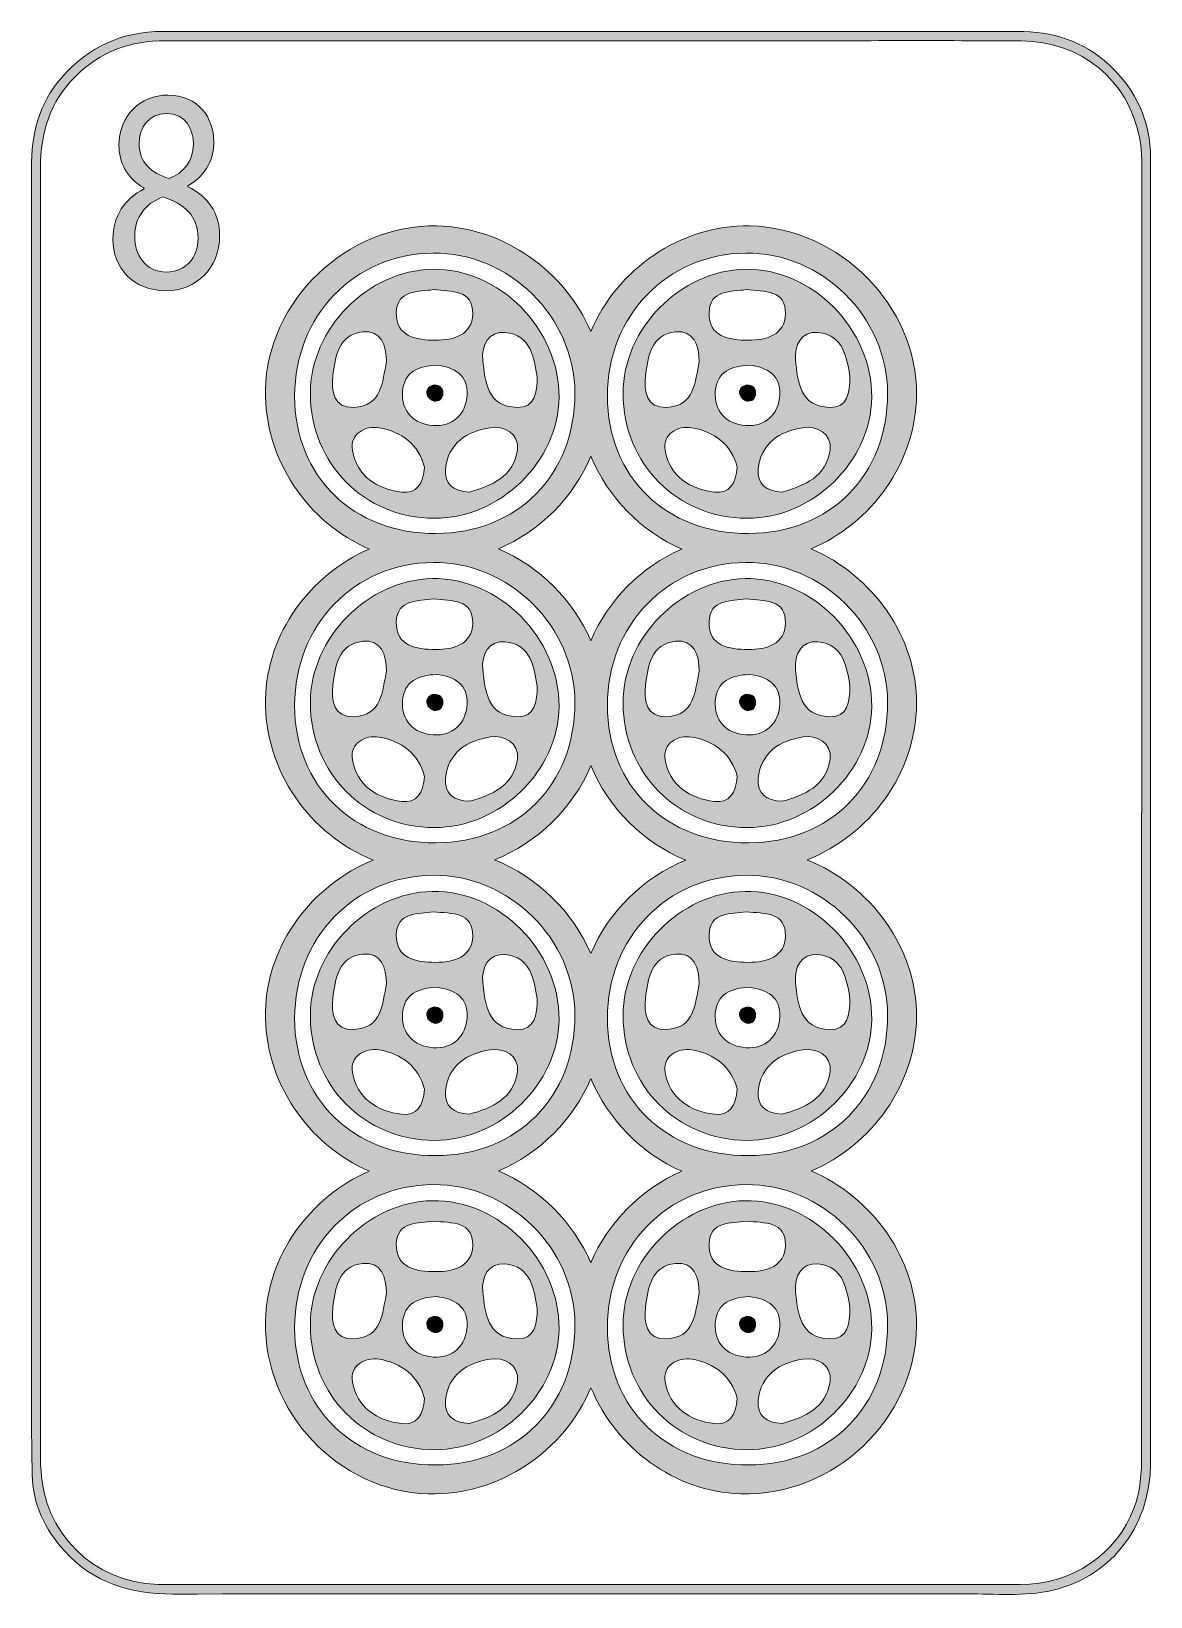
# Model space of a CAD drawing. Extents: x 3742 to 4053, y -465 to -30.
import ezdxf

# ---------------------------------------------------------------- set-up
doc = ezdxf.new("R2010")
doc.units = 0
doc.header["$MEASUREMENT"] = 0
doc.layers.add('Layer 1', color=7, linetype='Continuous', lineweight=0)

msp = doc.modelspace()

# ---------------------------------------------------------------- hatches: boundary and pattern name
at = {"layer": 'Layer 1', "true_color": 0x000000, "transparency": 33554687}
h = msp.add_hatch(color=18, dxfattribs=at)
h.dxf.hatch_style = 2
edge = h.paths.add_edge_path()
edge.add_spline(control_points=[(4050.4, -247.35), (4050.4, -247.35), (4050.35, -247.35), (4050.35, -247.35), (4050.35, -306.74), (4050.34, -366.14), (4050.35, -425.54), (4050.35, -430.55), (4050.06, -435.5), (4048.29, -440.27), (4043.49, -453.23), (4031.06, -461.67), (4016.63, -461.67), (3939.37, -461.67), (3862.1, -461.65), (3784.84, -461.64), (3782.29, -461.64), (3779.73, -461.7), (3777.18, -461.61), (3759, -460.96), (3745.32, -447.33), (3744.6, -429.17), (3744.56, -428.24), (3744.57, -427.32), (3744.57, -426.38), (3744.57, -307.01), (3744.6, -187.63), (3744.54, -68.25), (3744.54, -58.52), (3747.16, -49.98), (3754.16, -42.99), (3761.12, -36.06), (3769.52, -32.98), (3779.3, -32.99), (3836.26, -33.04), (3893.22, -33.01), (3950.18, -33.01), (3972.46, -33.01), (3994.74, -32.92), (4017.01, -33.05), (4033.56, -33.14), (4046.65, -43.96), (4049.76, -59.79), (4050.6, -64.03), (4050.38, -68.34), (4050.39, -72.63), (4050.4, -130.87), (4050.4, -189.11), (4050.4, -247.35)], knot_values=[0, 0, 0, 0, 1, 1, 1, 2, 2, 2, 3, 3, 3, 4, 4, 4, 5, 5, 5, 6, 6, 6, 7, 7, 7, 8, 8, 8, 9, 9, 9, 10, 10, 10, 11, 11, 11, 12, 12, 12, 13, 13, 13, 14, 14, 14, 15, 15, 15, 16, 16, 16, 16], degree=3, periodic=0)
edge = h.paths.add_edge_path()
edge.add_spline(control_points=[(4052.83, -299.19), (4052.83, -221.35), (4052.85, -143.49), (4052.83, -65.65), (4052.83, -55.34), (4048.88, -46.73), (4041.34, -39.73), (4034.15, -33.06), (4025.52, -30.39), (4015.87, -30.41), (3995.8, -30.45), (3975.73, -30.45), (3955.66, -30.45), (3896.6, -30.44), (3837.55, -30.42), (3778.49, -30.42), (3767.15, -30.42), (3757.77, -34.75), (3750.35, -43.31), (3744.07, -50.53), (3741.99, -59.04), (3742.01, -68.43), (3742.09, -127.96), (3742.05, -187.47), (3742.05, -246.98), (3742.05, -296.64), (3742.03, -346.3), (3742.05, -395.96), (3742.05, -407.66), (3741.99, -419.38), (3742.23, -431.09), (3742.4, -439.3), (3745.75, -446.34), (3751.26, -452.39), (3759.34, -461.25), (3769.54, -464.3), (3781.28, -464.28), (3854.25, -464.16), (3927.23, -464.25), (4000.2, -464.18), (4008.2, -464.16), (4016.26, -465.01), (4024.18, -463.55), (4041.22, -460.37), (4052.83, -445.92), (4052.84, -427.97), (4052.87, -385.05), (4052.83, -342.12), (4052.83, -299.19)], knot_values=[0, 0, 0, 0, 1, 1, 1, 2, 2, 2, 3, 3, 3, 4, 4, 4, 5, 5, 5, 6, 6, 6, 7, 7, 7, 8, 8, 8, 9, 9, 9, 10, 10, 10, 11, 11, 11, 12, 12, 12, 13, 13, 13, 14, 14, 14, 15, 15, 15, 16, 16, 16, 16], degree=3, periodic=0)
at = {"layer": 'Layer 1', "true_color": 0x831618, "transparency": 33554687}
h = msp.add_hatch(color=246, dxfattribs=at)
h.dxf.hatch_style = 2
edge = h.paths.add_edge_path()
edge.add_spline(control_points=[(3771.94, -61.6), (3771.94, -66.85), (3775.25, -69.68), (3780.32, -71.3), (3784.1, -69.76), (3787, -66.53), (3787, -61.76), (3787, -57.56), (3784.91, -53.2), (3779.57, -53.2), (3774.65, -53.2), (3771.94, -57.07), (3771.94, -61.6)], knot_values=[0, 0, 0, 0, 1, 1, 1, 2, 2, 2, 3, 3, 3, 4, 4, 4, 4], degree=3, periodic=0)
edge = h.paths.add_edge_path()
edge.add_spline(control_points=[(3788.29, -87.86), (3788.29, -81.48), (3784.57, -78.41), (3778.63, -76.39), (3773.5, -78.17), (3770.73, -82.21), (3770.73, -87.22), (3770.53, -92.55), (3773.9, -97.24), (3779.51, -97.24), (3784.84, -97.24), (3788.29, -93.28), (3788.29, -87.86)], knot_values=[0, 0, 0, 0, 1, 1, 1, 2, 2, 2, 3, 3, 3, 4, 4, 4, 4], degree=3, periodic=0)
edge = h.paths.add_edge_path()
edge.add_spline(control_points=[(3764.65, -88.19), (3764.65, -81.56), (3767.96, -76.87), (3773.36, -74.13), (3773.36, -74.13), (3773.29, -73.88), (3773.29, -73.88), (3768.43, -71.14), (3766.34, -66.61), (3766.34, -62.08), (3766.34, -53.76), (3772.21, -48.1), (3779.91, -48.1), (3788.42, -48.1), (3792.68, -54.49), (3792.68, -61.03), (3792.68, -65.48), (3790.85, -70.25), (3785.45, -73.32), (3785.45, -73.32), (3785.45, -73.56), (3785.45, -73.56), (3790.92, -76.15), (3794.3, -80.75), (3794.3, -87.14), (3794.3, -96.27), (3787.75, -102.41), (3779.37, -102.41), (3770.19, -102.41), (3764.65, -95.86), (3764.65, -88.19)], knot_values=[0, 0, 0, 0, 1, 1, 1, 2, 2, 2, 3, 3, 3, 4, 4, 4, 5, 5, 5, 6, 6, 6, 7, 7, 7, 8, 8, 8, 9, 9, 9, 10, 10, 10, 10], degree=3, periodic=0)
at = {"layer": 'Layer 1', "true_color": 0x0e1329, "transparency": 33554687}
h = msp.add_hatch(color=168, dxfattribs=at)
h.dxf.hatch_style = 2
edge = h.paths.add_edge_path()
edge.add_spline(control_points=[(3941.22, -255.71), (3918.3, -255.83), (3901.98, -239.96), (3901.98, -217.55), (3901.98, -195.19), (3918.53, -178.1), (3940.41, -177.86), (3961.55, -177.63), (3979.77, -195.61), (3979.81, -216.73), (3979.84, -239.47), (3963.87, -255.6), (3941.22, -255.71)], knot_values=[0, 0, 0, 0, 1, 1, 1, 2, 2, 2, 3, 3, 3, 4, 4, 4, 4], degree=3, periodic=0)
edge = h.paths.add_edge_path()
edge.add_spline(control_points=[(3979.81, -303.58), (3979.84, -326.31), (3963.87, -342.45), (3941.22, -342.56), (3918.3, -342.68), (3901.98, -326.8), (3901.98, -304.4), (3901.98, -282.03), (3918.53, -264.95), (3940.41, -264.71), (3961.55, -264.47), (3979.77, -282.46), (3979.81, -303.58)], knot_values=[0, 0, 0, 0, 1, 1, 1, 2, 2, 2, 3, 3, 3, 4, 4, 4, 4], degree=3, periodic=0)
edge = h.paths.add_edge_path()
edge.add_spline(control_points=[(3979.81, -389.46), (3979.84, -412.2), (3963.87, -428.33), (3941.22, -428.44), (3918.3, -428.56), (3901.98, -412.69), (3901.98, -390.28), (3901.98, -367.92), (3918.53, -350.83), (3940.41, -350.59), (3961.55, -350.36), (3979.77, -368.34), (3979.81, -389.46)], knot_values=[0, 0, 0, 0, 1, 1, 1, 2, 2, 2, 3, 3, 3, 4, 4, 4, 4], degree=3, periodic=0)
edge = h.paths.add_edge_path()
edge.add_spline(control_points=[(3897.38, -372.31), (3892.52, -361.05), (3883.16, -351.73), (3871.76, -346.81), (3883.23, -341.89), (3892.58, -332.57), (3897.41, -321.11), (3902.17, -332.57), (3911.33, -341.96), (3922.64, -346.87), (3911.39, -351.79), (3902.15, -361.06), (3897.38, -372.31)], knot_values=[0, 0, 0, 0, 1, 1, 1, 2, 2, 2, 3, 3, 3, 4, 4, 4, 4], degree=3, periodic=0)
edge = h.paths.add_edge_path()
edge.add_spline(control_points=[(3854.37, -428.44), (3831.45, -428.56), (3815.13, -412.69), (3815.13, -390.28), (3815.13, -367.92), (3831.68, -350.83), (3853.56, -350.59), (3874.7, -350.36), (3892.92, -368.34), (3892.96, -389.46), (3892.99, -412.2), (3877.02, -428.33), (3854.37, -428.44)], knot_values=[0, 0, 0, 0, 1, 1, 1, 2, 2, 2, 3, 3, 3, 4, 4, 4, 4], degree=3, periodic=0)
edge = h.paths.add_edge_path()
edge.add_spline(control_points=[(3815.13, -304.4), (3815.13, -282.03), (3831.68, -264.95), (3853.56, -264.71), (3874.7, -264.47), (3892.92, -282.46), (3892.96, -303.58), (3892.99, -326.31), (3877.02, -342.45), (3854.37, -342.56), (3831.45, -342.68), (3815.13, -326.8), (3815.13, -304.4)], knot_values=[0, 0, 0, 0, 1, 1, 1, 2, 2, 2, 3, 3, 3, 4, 4, 4, 4], degree=3, periodic=0)
edge = h.paths.add_edge_path()
edge.add_spline(control_points=[(3815.13, -217.55), (3815.13, -195.19), (3831.68, -178.1), (3853.56, -177.86), (3874.7, -177.63), (3892.92, -195.61), (3892.96, -216.73), (3892.99, -239.47), (3877.02, -255.6), (3854.37, -255.71), (3831.45, -255.83), (3815.13, -239.96), (3815.13, -217.55)], knot_values=[0, 0, 0, 0, 1, 1, 1, 2, 2, 2, 3, 3, 3, 4, 4, 4, 4], degree=3, periodic=0)
edge = h.paths.add_edge_path()
edge.add_spline(control_points=[(3815.13, -131.67), (3815.13, -109.3), (3831.68, -92.22), (3853.56, -91.97), (3874.7, -91.74), (3892.92, -109.73), (3892.96, -130.85), (3892.99, -153.58), (3877.02, -169.72), (3854.37, -169.83), (3831.45, -169.95), (3815.13, -154.07), (3815.13, -131.67)], knot_values=[0, 0, 0, 0, 1, 1, 1, 2, 2, 2, 3, 3, 3, 4, 4, 4, 4], degree=3, periodic=0)
edge = h.paths.add_edge_path()
edge.add_spline(control_points=[(3897.41, -234.27), (3902.32, -246.11), (3911.95, -255.74), (3923.77, -260.5), (3912.02, -265.29), (3902.31, -274.8), (3897.38, -286.43), (3892.36, -274.79), (3882.53, -265.22), (3870.6, -260.44), (3882.6, -255.67), (3892.42, -246.11), (3897.41, -234.27)], knot_values=[0, 0, 0, 0, 1, 1, 1, 2, 2, 2, 3, 3, 3, 4, 4, 4, 4], degree=3, periodic=0)
edge = h.paths.add_edge_path()
edge.add_spline(control_points=[(3897.41, -148.38), (3902.17, -159.84), (3911.33, -169.23), (3922.64, -174.14), (3911.39, -179.06), (3902.15, -188.33), (3897.38, -199.58), (3892.52, -188.32), (3883.16, -179), (3871.76, -174.08), (3883.23, -169.16), (3892.58, -159.84), (3897.41, -148.38)], knot_values=[0, 0, 0, 0, 1, 1, 1, 2, 2, 2, 3, 3, 3, 4, 4, 4, 4], degree=3, periodic=0)
edge = h.paths.add_edge_path()
edge.add_spline(control_points=[(3940.41, -91.97), (3961.55, -91.74), (3979.77, -109.73), (3979.81, -130.85), (3979.84, -153.58), (3963.87, -169.72), (3941.22, -169.83), (3918.3, -169.95), (3901.98, -154.07), (3901.98, -131.67), (3901.98, -109.3), (3918.53, -92.22), (3940.41, -91.97)], knot_values=[0, 0, 0, 0, 1, 1, 1, 2, 2, 2, 3, 3, 3, 4, 4, 4, 4], degree=3, periodic=0)
edge = h.paths.add_edge_path()
edge.add_spline(control_points=[(3987.84, -217.2), (3988.03, -198.51), (3975.58, -181.41), (3958.6, -174.08), (3975.39, -166.89), (3987.65, -150.25), (3987.84, -131.32), (3988.09, -106.75), (3966.51, -84.91), (3941.49, -84.42), (3922.24, -84.04), (3904.64, -96.58), (3897.38, -113.7), (3890.24, -97.16), (3873.41, -84.78), (3854.64, -84.42), (3829.67, -83.93), (3807.46, -105.16), (3807.02, -129.94), (3806.67, -149.33), (3818.83, -166.77), (3835.79, -174.14), (3819.46, -181.29), (3807.35, -197.59), (3807.02, -215.82), (3806.66, -235.64), (3819.37, -253.43), (3836.92, -260.5), (3820.02, -267.38), (3807.35, -284.01), (3807.02, -302.67), (3806.67, -322.06), (3818.83, -339.5), (3835.79, -346.87), (3819.46, -354.02), (3807.35, -370.32), (3807.02, -388.55), (3806.57, -413.78), (3827.27, -435.73), (3852.21, -436.45), (3872.12, -437.03), (3890.03, -424.49), (3897.41, -407), (3904.31, -423.63), (3920.51, -435.91), (3939.05, -436.45), (3965.01, -437.21), (3987.58, -415.69), (3987.84, -389.93), (3988.03, -371.24), (3975.58, -354.14), (3958.6, -346.81), (3975.39, -339.62), (3987.65, -322.98), (3987.84, -304.05), (3988.04, -284.94), (3975.03, -267.49), (3957.46, -260.44), (3974.84, -253.53), (3987.65, -236.56), (3987.84, -217.2)], knot_values=[0, 0, 0, 0, 1, 1, 1, 2, 2, 2, 3, 3, 3, 4, 4, 4, 5, 5, 5, 6, 6, 6, 7, 7, 7, 8, 8, 8, 9, 9, 9, 10, 10, 10, 11, 11, 11, 12, 12, 12, 13, 13, 13, 14, 14, 14, 15, 15, 15, 16, 16, 16, 17, 17, 17, 18, 18, 18, 19, 19, 19, 20, 20, 20, 20], degree=3, periodic=0)
h = msp.add_hatch(color=168, dxfattribs=at)
h.dxf.hatch_style = 2
edge = h.paths.add_edge_path()
edge.add_spline(control_points=[(3876.98, -146.59), (3876, -154.03), (3869.78, -156.62), (3863.7, -158.3), (3859.14, -158.17), (3856.64, -155.98), (3857.03, -151.95), (3857.72, -144.71), (3863.07, -141.46), (3869.39, -140.44), (3873.29, -139.81), (3877.57, -142.06), (3876.98, -146.59)], knot_values=[0, 0, 0, 0, 1, 1, 1, 2, 2, 2, 3, 3, 3, 4, 4, 4, 4], degree=3, periodic=0)
edge = h.paths.add_edge_path()
edge.add_spline(control_points=[(3853.59, -139.85), (3848.25, -139.49), (3844.69, -135.9), (3845.09, -130.32), (3845.49, -124.96), (3849.64, -123.24), (3854.55, -123.09), (3859.54, -123.62), (3863.33, -125.94), (3863.04, -131.29), (3862.74, -136.73), (3859.07, -140.23), (3853.59, -139.85)], knot_values=[0, 0, 0, 0, 1, 1, 1, 2, 2, 2, 3, 3, 3, 4, 4, 4, 4], degree=3, periodic=0)
edge = h.paths.add_edge_path()
edge.add_spline(control_points=[(3844.87, -158.35), (3838.02, -157.49), (3832.38, -153.89), (3831.17, -146.73), (3830.4, -142.19), (3834.68, -139.82), (3838.57, -140.45), (3844.89, -141.49), (3849.62, -145.25), (3851.2, -151.37), (3850.94, -156), (3848.88, -158.86), (3844.87, -158.35)], knot_values=[0, 0, 0, 0, 1, 1, 1, 2, 2, 2, 3, 3, 3, 4, 4, 4, 4], degree=3, periodic=0)
edge = h.paths.add_edge_path()
edge.add_spline(control_points=[(3825.75, -126.14), (3826.33, -120.69), (3827.3, -114.59), (3834.03, -113.86), (3839.12, -113.31), (3840.6, -117.62), (3840.65, -122.12), (3839.44, -127.73), (3839.43, -134.46), (3831.57, -134.8), (3825.9, -135.04), (3825.29, -130.39), (3825.75, -126.14)], knot_values=[0, 0, 0, 0, 1, 1, 1, 2, 2, 2, 3, 3, 3, 4, 4, 4, 4], degree=3, periodic=0)
edge = h.paths.add_edge_path()
edge.add_spline(control_points=[(3853.66, -102.12), (3858.84, -102.62), (3864.76, -102.18), (3864.59, -108.85), (3864.44, -114.68), (3859.39, -116.18), (3854.26, -116.16), (3848.91, -116.14), (3843.2, -115.17), (3843.36, -108.52), (3843.52, -102.06), (3849.58, -102.72), (3853.66, -102.12)], knot_values=[0, 0, 0, 0, 1, 1, 1, 2, 2, 2, 3, 3, 3, 4, 4, 4, 4], degree=3, periodic=0)
edge = h.paths.add_edge_path()
edge.add_spline(control_points=[(3873.54, -114.01), (3880.87, -114.68), (3881.58, -121.06), (3882.51, -126.28), (3882.38, -130.74), (3881.94, -134.97), (3876.91, -134.82), (3868.54, -134.58), (3868.04, -127.67), (3867.39, -121.65), (3866.95, -117.54), (3869.11, -113.61), (3873.54, -114.01)], knot_values=[0, 0, 0, 0, 1, 1, 1, 2, 2, 2, 3, 3, 3, 4, 4, 4, 4], degree=3, periodic=0)
edge = h.paths.add_edge_path()
edge.add_spline(control_points=[(3888.55, -132.01), (3888.74, -113.08), (3871.94, -96.11), (3853.37, -96.46), (3835.37, -96.79), (3819.47, -112.99), (3819.49, -130.96), (3819.51, -150.41), (3834.55, -165.54), (3853.9, -165.59), (3872.14, -165.64), (3888.37, -149.9), (3888.55, -132.01)], knot_values=[0, 0, 0, 0, 1, 1, 1, 2, 2, 2, 3, 3, 3, 4, 4, 4, 4], degree=3, periodic=0)
h = msp.add_hatch(color=168, dxfattribs=at)
h.dxf.hatch_style = 2
edge = h.paths.add_edge_path()
edge.add_spline(control_points=[(3912.59, -126.14), (3913.17, -120.69), (3914.15, -114.59), (3920.88, -113.86), (3925.97, -113.31), (3927.45, -117.62), (3927.5, -122.12), (3926.29, -127.73), (3926.28, -134.46), (3918.42, -134.8), (3912.74, -135.04), (3912.14, -130.39), (3912.59, -126.14)], knot_values=[0, 0, 0, 0, 1, 1, 1, 2, 2, 2, 3, 3, 3, 4, 4, 4, 4], degree=3, periodic=0)
edge = h.paths.add_edge_path()
edge.add_spline(control_points=[(3940.5, -102.12), (3945.69, -102.62), (3951.6, -102.18), (3951.44, -108.85), (3951.29, -114.68), (3946.24, -116.18), (3941.11, -116.16), (3935.75, -116.14), (3930.05, -115.17), (3930.21, -108.52), (3930.36, -102.06), (3936.43, -102.72), (3940.5, -102.12)], knot_values=[0, 0, 0, 0, 1, 1, 1, 2, 2, 2, 3, 3, 3, 4, 4, 4, 4], degree=3, periodic=0)
edge = h.paths.add_edge_path()
edge.add_spline(control_points=[(3960.39, -114.01), (3967.71, -114.68), (3968.43, -121.06), (3969.36, -126.28), (3969.22, -130.74), (3968.79, -134.97), (3963.76, -134.82), (3955.39, -134.58), (3954.88, -127.67), (3954.24, -121.65), (3953.8, -117.54), (3955.96, -113.61), (3960.39, -114.01)], knot_values=[0, 0, 0, 0, 1, 1, 1, 2, 2, 2, 3, 3, 3, 4, 4, 4, 4], degree=3, periodic=0)
edge = h.paths.add_edge_path()
edge.add_spline(control_points=[(3963.82, -146.59), (3962.84, -154.03), (3956.63, -156.62), (3950.55, -158.3), (3945.99, -158.17), (3943.49, -155.98), (3943.88, -151.95), (3944.57, -144.71), (3949.92, -141.46), (3956.24, -140.44), (3960.14, -139.81), (3964.42, -142.06), (3963.82, -146.59)], knot_values=[0, 0, 0, 0, 1, 1, 1, 2, 2, 2, 3, 3, 3, 4, 4, 4, 4], degree=3, periodic=0)
edge = h.paths.add_edge_path()
edge.add_spline(control_points=[(3940.43, -139.85), (3935.09, -139.49), (3931.54, -135.9), (3931.94, -130.32), (3932.33, -124.96), (3936.48, -123.24), (3941.39, -123.09), (3946.38, -123.62), (3950.18, -125.94), (3949.88, -131.29), (3949.59, -136.73), (3945.92, -140.23), (3940.43, -139.85)], knot_values=[0, 0, 0, 0, 1, 1, 1, 2, 2, 2, 3, 3, 3, 4, 4, 4, 4], degree=3, periodic=0)
edge = h.paths.add_edge_path()
edge.add_spline(control_points=[(3931.71, -158.35), (3924.86, -157.49), (3919.22, -153.89), (3918.02, -146.73), (3917.25, -142.19), (3921.53, -139.82), (3925.42, -140.45), (3931.74, -141.49), (3936.47, -145.25), (3938.05, -151.37), (3937.79, -156), (3935.72, -158.86), (3931.71, -158.35)], knot_values=[0, 0, 0, 0, 1, 1, 1, 2, 2, 2, 3, 3, 3, 4, 4, 4, 4], degree=3, periodic=0)
edge = h.paths.add_edge_path()
edge.add_spline(control_points=[(3940.75, -165.59), (3958.98, -165.64), (3975.21, -149.9), (3975.39, -132.01), (3975.59, -113.08), (3958.79, -96.11), (3940.22, -96.46), (3922.22, -96.79), (3906.32, -112.99), (3906.34, -130.96), (3906.35, -150.41), (3921.39, -165.54), (3940.75, -165.59)], knot_values=[0, 0, 0, 0, 1, 1, 1, 2, 2, 2, 3, 3, 3, 4, 4, 4, 4], degree=3, periodic=0)
h = msp.add_hatch(color=168, dxfattribs=at)
h.dxf.hatch_style = 2
edge = h.paths.add_edge_path()
edge.add_spline(control_points=[(3853.89, -128.54), (3852.41, -128.85), (3851.55, -129.83), (3851.89, -131.24), (3852.07, -131.98), (3853.05, -132.9), (3853.8, -133.04), (3855.24, -133.32), (3856.27, -132.36), (3856.31, -130.89), (3856.34, -129.43), (3855.38, -128.62), (3853.89, -128.54)], knot_values=[0, 0, 0, 0, 1, 1, 1, 2, 2, 2, 3, 3, 3, 4, 4, 4, 4], degree=3, periodic=0)
h = msp.add_hatch(color=168, dxfattribs=at)
h.dxf.hatch_style = 2
edge = h.paths.add_edge_path()
edge.add_spline(control_points=[(3940.74, -128.54), (3939.26, -128.85), (3938.4, -129.83), (3938.74, -131.24), (3938.92, -131.98), (3939.9, -132.9), (3940.64, -133.04), (3942.09, -133.32), (3943.12, -132.36), (3943.16, -130.89), (3943.19, -129.43), (3942.23, -128.62), (3940.74, -128.54)], knot_values=[0, 0, 0, 0, 1, 1, 1, 2, 2, 2, 3, 3, 3, 4, 4, 4, 4], degree=3, periodic=0)
h = msp.add_hatch(color=168, dxfattribs=at)
h.dxf.hatch_style = 2
edge = h.paths.add_edge_path()
edge.add_spline(control_points=[(3876.98, -232.47), (3876, -239.91), (3869.78, -242.5), (3863.7, -244.18), (3859.14, -244.06), (3856.64, -241.86), (3857.03, -237.83), (3857.72, -230.59), (3863.07, -227.35), (3869.39, -226.32), (3873.29, -225.69), (3877.57, -227.94), (3876.98, -232.47)], knot_values=[0, 0, 0, 0, 1, 1, 1, 2, 2, 2, 3, 3, 3, 4, 4, 4, 4], degree=3, periodic=0)
edge = h.paths.add_edge_path()
edge.add_spline(control_points=[(3853.59, -225.74), (3848.25, -225.37), (3844.69, -221.78), (3845.09, -216.21), (3845.49, -210.84), (3849.64, -209.12), (3854.55, -208.97), (3859.54, -209.5), (3863.33, -211.82), (3863.04, -217.18), (3862.74, -222.61), (3859.07, -226.11), (3853.59, -225.74)], knot_values=[0, 0, 0, 0, 1, 1, 1, 2, 2, 2, 3, 3, 3, 4, 4, 4, 4], degree=3, periodic=0)
edge = h.paths.add_edge_path()
edge.add_spline(control_points=[(3844.87, -244.24), (3838.02, -243.37), (3832.38, -239.77), (3831.17, -232.62), (3830.4, -228.07), (3834.68, -225.7), (3838.57, -226.34), (3844.89, -227.38), (3849.62, -231.13), (3851.2, -237.25), (3850.94, -241.89), (3848.88, -244.74), (3844.87, -244.24)], knot_values=[0, 0, 0, 0, 1, 1, 1, 2, 2, 2, 3, 3, 3, 4, 4, 4, 4], degree=3, periodic=0)
edge = h.paths.add_edge_path()
edge.add_spline(control_points=[(3825.75, -212.03), (3826.33, -206.58), (3827.3, -200.48), (3834.03, -199.75), (3839.12, -199.19), (3840.6, -203.5), (3840.65, -208), (3839.44, -213.61), (3839.43, -220.34), (3831.57, -220.68), (3825.9, -220.92), (3825.29, -216.28), (3825.75, -212.03)], knot_values=[0, 0, 0, 0, 1, 1, 1, 2, 2, 2, 3, 3, 3, 4, 4, 4, 4], degree=3, periodic=0)
edge = h.paths.add_edge_path()
edge.add_spline(control_points=[(3853.66, -188), (3858.84, -188.51), (3864.76, -188.06), (3864.59, -194.73), (3864.44, -200.57), (3859.39, -202.06), (3854.26, -202.04), (3848.91, -202.02), (3843.2, -201.06), (3843.36, -194.4), (3843.52, -187.94), (3849.58, -188.6), (3853.66, -188)], knot_values=[0, 0, 0, 0, 1, 1, 1, 2, 2, 2, 3, 3, 3, 4, 4, 4, 4], degree=3, periodic=0)
edge = h.paths.add_edge_path()
edge.add_spline(control_points=[(3873.54, -199.9), (3880.87, -200.56), (3881.58, -206.94), (3882.51, -212.17), (3882.38, -216.62), (3881.94, -220.85), (3876.91, -220.7), (3868.54, -220.46), (3868.04, -213.55), (3867.39, -207.53), (3866.95, -203.42), (3869.11, -199.49), (3873.54, -199.9)], knot_values=[0, 0, 0, 0, 1, 1, 1, 2, 2, 2, 3, 3, 3, 4, 4, 4, 4], degree=3, periodic=0)
edge = h.paths.add_edge_path()
edge.add_spline(control_points=[(3888.55, -217.89), (3888.74, -198.96), (3871.94, -181.99), (3853.37, -182.34), (3835.37, -182.68), (3819.47, -198.87), (3819.49, -216.84), (3819.51, -236.29), (3834.55, -251.43), (3853.9, -251.47), (3872.14, -251.52), (3888.37, -235.78), (3888.55, -217.89)], knot_values=[0, 0, 0, 0, 1, 1, 1, 2, 2, 2, 3, 3, 3, 4, 4, 4, 4], degree=3, periodic=0)
h = msp.add_hatch(color=168, dxfattribs=at)
h.dxf.hatch_style = 2
edge = h.paths.add_edge_path()
edge.add_spline(control_points=[(3963.76, -220.7), (3955.39, -220.46), (3954.88, -213.55), (3954.24, -207.53), (3953.8, -203.42), (3955.96, -199.49), (3960.39, -199.9), (3967.71, -200.56), (3968.43, -206.94), (3969.36, -212.17), (3969.22, -216.62), (3968.79, -220.85), (3963.76, -220.7)], knot_values=[0, 0, 0, 0, 1, 1, 1, 2, 2, 2, 3, 3, 3, 4, 4, 4, 4], degree=3, periodic=0)
edge = h.paths.add_edge_path()
edge.add_spline(control_points=[(3963.82, -232.47), (3962.84, -239.91), (3956.63, -242.5), (3950.55, -244.18), (3945.99, -244.06), (3943.49, -241.86), (3943.88, -237.83), (3944.57, -230.59), (3949.92, -227.35), (3956.24, -226.32), (3960.14, -225.69), (3964.42, -227.94), (3963.82, -232.47)], knot_values=[0, 0, 0, 0, 1, 1, 1, 2, 2, 2, 3, 3, 3, 4, 4, 4, 4], degree=3, periodic=0)
edge = h.paths.add_edge_path()
edge.add_spline(control_points=[(3940.43, -225.74), (3935.09, -225.37), (3931.54, -221.78), (3931.94, -216.21), (3932.33, -210.84), (3936.48, -209.12), (3941.39, -208.97), (3946.38, -209.5), (3950.18, -211.82), (3949.88, -217.18), (3949.59, -222.61), (3945.92, -226.11), (3940.43, -225.74)], knot_values=[0, 0, 0, 0, 1, 1, 1, 2, 2, 2, 3, 3, 3, 4, 4, 4, 4], degree=3, periodic=0)
edge = h.paths.add_edge_path()
edge.add_spline(control_points=[(3931.71, -244.24), (3924.86, -243.37), (3919.22, -239.77), (3918.02, -232.62), (3917.25, -228.07), (3921.53, -225.7), (3925.42, -226.34), (3931.74, -227.38), (3936.47, -231.13), (3938.05, -237.25), (3937.79, -241.89), (3935.72, -244.74), (3931.71, -244.24)], knot_values=[0, 0, 0, 0, 1, 1, 1, 2, 2, 2, 3, 3, 3, 4, 4, 4, 4], degree=3, periodic=0)
edge = h.paths.add_edge_path()
edge.add_spline(control_points=[(3912.59, -212.03), (3913.17, -206.58), (3914.15, -200.48), (3920.88, -199.75), (3925.97, -199.19), (3927.45, -203.5), (3927.5, -208), (3926.29, -213.61), (3926.28, -220.34), (3918.42, -220.68), (3912.74, -220.92), (3912.14, -216.28), (3912.59, -212.03)], knot_values=[0, 0, 0, 0, 1, 1, 1, 2, 2, 2, 3, 3, 3, 4, 4, 4, 4], degree=3, periodic=0)
edge = h.paths.add_edge_path()
edge.add_spline(control_points=[(3940.5, -188), (3945.69, -188.51), (3951.6, -188.06), (3951.44, -194.73), (3951.29, -200.57), (3946.24, -202.06), (3941.11, -202.04), (3935.75, -202.02), (3930.05, -201.06), (3930.21, -194.4), (3930.36, -187.94), (3936.43, -188.6), (3940.5, -188)], knot_values=[0, 0, 0, 0, 1, 1, 1, 2, 2, 2, 3, 3, 3, 4, 4, 4, 4], degree=3, periodic=0)
edge = h.paths.add_edge_path()
edge.add_spline(control_points=[(3940.22, -182.34), (3922.22, -182.68), (3906.32, -198.87), (3906.34, -216.84), (3906.35, -236.29), (3921.39, -251.43), (3940.75, -251.47), (3958.98, -251.52), (3975.21, -235.78), (3975.39, -217.89), (3975.59, -198.96), (3958.79, -181.99), (3940.22, -182.34)], knot_values=[0, 0, 0, 0, 1, 1, 1, 2, 2, 2, 3, 3, 3, 4, 4, 4, 4], degree=3, periodic=0)
h = msp.add_hatch(color=168, dxfattribs=at)
h.dxf.hatch_style = 2
edge = h.paths.add_edge_path()
edge.add_spline(control_points=[(3853.89, -214.42), (3852.41, -214.73), (3851.55, -215.71), (3851.89, -217.13), (3852.07, -217.86), (3853.05, -218.78), (3853.8, -218.93), (3855.24, -219.21), (3856.27, -218.24), (3856.31, -216.77), (3856.34, -215.31), (3855.38, -214.5), (3853.89, -214.42)], knot_values=[0, 0, 0, 0, 1, 1, 1, 2, 2, 2, 3, 3, 3, 4, 4, 4, 4], degree=3, periodic=0)
h = msp.add_hatch(color=168, dxfattribs=at)
h.dxf.hatch_style = 2
edge = h.paths.add_edge_path()
edge.add_spline(control_points=[(3940.74, -214.42), (3939.26, -214.73), (3938.4, -215.71), (3938.74, -217.13), (3938.92, -217.86), (3939.9, -218.78), (3940.64, -218.93), (3942.09, -219.21), (3943.12, -218.24), (3943.16, -216.77), (3943.19, -215.31), (3942.23, -214.5), (3940.74, -214.42)], knot_values=[0, 0, 0, 0, 1, 1, 1, 2, 2, 2, 3, 3, 3, 4, 4, 4, 4], degree=3, periodic=0)
h = msp.add_hatch(color=168, dxfattribs=at)
h.dxf.hatch_style = 2
edge = h.paths.add_edge_path()
edge.add_spline(control_points=[(3876.98, -319.32), (3876, -326.76), (3869.78, -329.35), (3863.7, -331.03), (3859.14, -330.9), (3856.64, -328.71), (3857.03, -324.68), (3857.72, -317.44), (3863.07, -314.19), (3869.39, -313.17), (3873.29, -312.54), (3877.57, -314.79), (3876.98, -319.32)], knot_values=[0, 0, 0, 0, 1, 1, 1, 2, 2, 2, 3, 3, 3, 4, 4, 4, 4], degree=3, periodic=0)
edge = h.paths.add_edge_path()
edge.add_spline(control_points=[(3853.59, -312.58), (3848.25, -312.22), (3844.69, -308.63), (3845.09, -303.05), (3845.49, -297.69), (3849.64, -295.97), (3854.55, -295.82), (3859.54, -296.35), (3863.33, -298.67), (3863.04, -304.02), (3862.74, -309.46), (3859.07, -312.96), (3853.59, -312.58)], knot_values=[0, 0, 0, 0, 1, 1, 1, 2, 2, 2, 3, 3, 3, 4, 4, 4, 4], degree=3, periodic=0)
edge = h.paths.add_edge_path()
edge.add_spline(control_points=[(3844.87, -331.08), (3838.02, -330.22), (3832.38, -326.62), (3831.17, -319.46), (3830.4, -314.92), (3834.68, -312.55), (3838.57, -313.18), (3844.89, -314.22), (3849.62, -317.98), (3851.2, -324.1), (3850.94, -328.73), (3848.88, -331.59), (3844.87, -331.08)], knot_values=[0, 0, 0, 0, 1, 1, 1, 2, 2, 2, 3, 3, 3, 4, 4, 4, 4], degree=3, periodic=0)
edge = h.paths.add_edge_path()
edge.add_spline(control_points=[(3825.75, -298.87), (3826.33, -293.42), (3827.3, -287.32), (3834.03, -286.59), (3839.12, -286.04), (3840.6, -290.35), (3840.65, -294.85), (3839.44, -300.46), (3839.43, -307.19), (3831.57, -307.53), (3825.9, -307.77), (3825.29, -303.12), (3825.75, -298.87)], knot_values=[0, 0, 0, 0, 1, 1, 1, 2, 2, 2, 3, 3, 3, 4, 4, 4, 4], degree=3, periodic=0)
edge = h.paths.add_edge_path()
edge.add_spline(control_points=[(3853.66, -274.85), (3858.84, -275.35), (3864.76, -274.91), (3864.59, -281.58), (3864.44, -287.41), (3859.39, -288.91), (3854.26, -288.89), (3848.91, -288.87), (3843.2, -287.9), (3843.36, -281.25), (3843.52, -274.79), (3849.58, -275.45), (3853.66, -274.85)], knot_values=[0, 0, 0, 0, 1, 1, 1, 2, 2, 2, 3, 3, 3, 4, 4, 4, 4], degree=3, periodic=0)
edge = h.paths.add_edge_path()
edge.add_spline(control_points=[(3873.54, -286.74), (3880.87, -287.41), (3881.58, -293.79), (3882.51, -299.01), (3882.38, -303.47), (3881.94, -307.7), (3876.91, -307.55), (3868.54, -307.31), (3868.04, -300.4), (3867.39, -294.38), (3866.95, -290.27), (3869.11, -286.34), (3873.54, -286.74)], knot_values=[0, 0, 0, 0, 1, 1, 1, 2, 2, 2, 3, 3, 3, 4, 4, 4, 4], degree=3, periodic=0)
edge = h.paths.add_edge_path()
edge.add_spline(control_points=[(3888.55, -304.74), (3888.74, -285.81), (3871.94, -268.84), (3853.37, -269.19), (3835.37, -269.52), (3819.47, -285.72), (3819.49, -303.69), (3819.51, -323.14), (3834.55, -338.27), (3853.9, -338.32), (3872.14, -338.37), (3888.37, -322.63), (3888.55, -304.74)], knot_values=[0, 0, 0, 0, 1, 1, 1, 2, 2, 2, 3, 3, 3, 4, 4, 4, 4], degree=3, periodic=0)
h = msp.add_hatch(color=168, dxfattribs=at)
h.dxf.hatch_style = 2
edge = h.paths.add_edge_path()
edge.add_spline(control_points=[(3951.44, -281.58), (3951.29, -287.41), (3946.24, -288.91), (3941.11, -288.89), (3935.75, -288.87), (3930.05, -287.9), (3930.21, -281.25), (3930.36, -274.79), (3936.43, -275.45), (3940.5, -274.85), (3945.69, -275.35), (3951.6, -274.91), (3951.44, -281.58)], knot_values=[0, 0, 0, 0, 1, 1, 1, 2, 2, 2, 3, 3, 3, 4, 4, 4, 4], degree=3, periodic=0)
edge = h.paths.add_edge_path()
edge.add_spline(control_points=[(3960.39, -286.74), (3967.71, -287.41), (3968.43, -293.79), (3969.36, -299.01), (3969.22, -303.47), (3968.79, -307.7), (3963.76, -307.55), (3955.39, -307.31), (3954.88, -300.4), (3954.24, -294.38), (3953.8, -290.27), (3955.96, -286.34), (3960.39, -286.74)], knot_values=[0, 0, 0, 0, 1, 1, 1, 2, 2, 2, 3, 3, 3, 4, 4, 4, 4], degree=3, periodic=0)
edge = h.paths.add_edge_path()
edge.add_spline(control_points=[(3963.82, -319.32), (3962.84, -326.76), (3956.63, -329.35), (3950.55, -331.03), (3945.99, -330.9), (3943.49, -328.71), (3943.88, -324.68), (3944.57, -317.44), (3949.92, -314.19), (3956.24, -313.17), (3960.14, -312.54), (3964.42, -314.79), (3963.82, -319.32)], knot_values=[0, 0, 0, 0, 1, 1, 1, 2, 2, 2, 3, 3, 3, 4, 4, 4, 4], degree=3, periodic=0)
edge = h.paths.add_edge_path()
edge.add_spline(control_points=[(3940.43, -312.58), (3935.09, -312.22), (3931.54, -308.63), (3931.94, -303.05), (3932.33, -297.69), (3936.48, -295.97), (3941.39, -295.82), (3946.38, -296.35), (3950.18, -298.67), (3949.88, -304.02), (3949.59, -309.46), (3945.92, -312.96), (3940.43, -312.58)], knot_values=[0, 0, 0, 0, 1, 1, 1, 2, 2, 2, 3, 3, 3, 4, 4, 4, 4], degree=3, periodic=0)
edge = h.paths.add_edge_path()
edge.add_spline(control_points=[(3931.71, -331.08), (3924.86, -330.22), (3919.22, -326.62), (3918.02, -319.46), (3917.25, -314.92), (3921.53, -312.55), (3925.42, -313.18), (3931.74, -314.22), (3936.47, -317.98), (3938.05, -324.1), (3937.79, -328.73), (3935.72, -331.59), (3931.71, -331.08)], knot_values=[0, 0, 0, 0, 1, 1, 1, 2, 2, 2, 3, 3, 3, 4, 4, 4, 4], degree=3, periodic=0)
edge = h.paths.add_edge_path()
edge.add_spline(control_points=[(3912.59, -298.87), (3913.17, -293.42), (3914.15, -287.32), (3920.88, -286.59), (3925.97, -286.04), (3927.45, -290.35), (3927.5, -294.85), (3926.29, -300.46), (3926.28, -307.19), (3918.42, -307.53), (3912.74, -307.77), (3912.14, -303.12), (3912.59, -298.87)], knot_values=[0, 0, 0, 0, 1, 1, 1, 2, 2, 2, 3, 3, 3, 4, 4, 4, 4], degree=3, periodic=0)
edge = h.paths.add_edge_path()
edge.add_spline(control_points=[(3906.34, -303.69), (3906.35, -323.14), (3921.39, -338.27), (3940.75, -338.32), (3958.98, -338.37), (3975.21, -322.63), (3975.39, -304.74), (3975.59, -285.81), (3958.79, -268.84), (3940.22, -269.19), (3922.22, -269.52), (3906.32, -285.72), (3906.34, -303.69)], knot_values=[0, 0, 0, 0, 1, 1, 1, 2, 2, 2, 3, 3, 3, 4, 4, 4, 4], degree=3, periodic=0)
h = msp.add_hatch(color=168, dxfattribs=at)
h.dxf.hatch_style = 2
edge = h.paths.add_edge_path()
edge.add_spline(control_points=[(3853.89, -301.27), (3852.41, -301.58), (3851.55, -302.56), (3851.89, -303.97), (3852.07, -304.71), (3853.05, -305.63), (3853.8, -305.78), (3855.24, -306.05), (3856.27, -305.09), (3856.31, -303.62), (3856.34, -302.16), (3855.38, -301.35), (3853.89, -301.27)], knot_values=[0, 0, 0, 0, 1, 1, 1, 2, 2, 2, 3, 3, 3, 4, 4, 4, 4], degree=3, periodic=0)
h = msp.add_hatch(color=168, dxfattribs=at)
h.dxf.hatch_style = 2
edge = h.paths.add_edge_path()
edge.add_spline(control_points=[(3940.74, -301.27), (3939.26, -301.58), (3938.4, -302.56), (3938.74, -303.97), (3938.92, -304.71), (3939.9, -305.63), (3940.64, -305.78), (3942.09, -306.05), (3943.12, -305.09), (3943.16, -303.62), (3943.19, -302.16), (3942.23, -301.35), (3940.74, -301.27)], knot_values=[0, 0, 0, 0, 1, 1, 1, 2, 2, 2, 3, 3, 3, 4, 4, 4, 4], degree=3, periodic=0)
h = msp.add_hatch(color=168, dxfattribs=at)
h.dxf.hatch_style = 2
edge = h.paths.add_edge_path()
edge.add_spline(control_points=[(3882.51, -384.9), (3882.38, -389.35), (3881.94, -393.58), (3876.91, -393.43), (3868.54, -393.19), (3868.04, -386.28), (3867.39, -380.26), (3866.95, -376.15), (3869.11, -372.22), (3873.54, -372.63), (3880.87, -373.3), (3881.58, -379.67), (3882.51, -384.9)], knot_values=[0, 0, 0, 0, 1, 1, 1, 2, 2, 2, 3, 3, 3, 4, 4, 4, 4], degree=3, periodic=0)
edge = h.paths.add_edge_path()
edge.add_spline(control_points=[(3876.98, -405.2), (3876, -412.64), (3869.78, -415.23), (3863.7, -416.91), (3859.14, -416.79), (3856.64, -414.59), (3857.03, -410.56), (3857.72, -403.32), (3863.07, -400.08), (3869.39, -399.05), (3873.29, -398.42), (3877.57, -400.67), (3876.98, -405.2)], knot_values=[0, 0, 0, 0, 1, 1, 1, 2, 2, 2, 3, 3, 3, 4, 4, 4, 4], degree=3, periodic=0)
edge = h.paths.add_edge_path()
edge.add_spline(control_points=[(3853.59, -398.47), (3848.25, -398.1), (3844.69, -394.51), (3845.09, -388.94), (3845.49, -383.57), (3849.64, -381.85), (3854.55, -381.7), (3859.54, -382.23), (3863.33, -384.55), (3863.04, -389.91), (3862.74, -395.34), (3859.07, -398.84), (3853.59, -398.47)], knot_values=[0, 0, 0, 0, 1, 1, 1, 2, 2, 2, 3, 3, 3, 4, 4, 4, 4], degree=3, periodic=0)
edge = h.paths.add_edge_path()
edge.add_spline(control_points=[(3844.87, -416.97), (3838.02, -416.1), (3832.38, -412.5), (3831.17, -405.35), (3830.4, -400.8), (3834.68, -398.43), (3838.57, -399.07), (3844.89, -400.11), (3849.62, -403.86), (3851.2, -409.98), (3850.94, -414.62), (3848.88, -417.47), (3844.87, -416.97)], knot_values=[0, 0, 0, 0, 1, 1, 1, 2, 2, 2, 3, 3, 3, 4, 4, 4, 4], degree=3, periodic=0)
edge = h.paths.add_edge_path()
edge.add_spline(control_points=[(3825.75, -384.76), (3826.33, -379.31), (3827.3, -373.21), (3834.03, -372.48), (3839.12, -371.92), (3840.6, -376.23), (3840.65, -380.73), (3839.44, -386.34), (3839.43, -393.08), (3831.57, -393.41), (3825.9, -393.65), (3825.29, -389.01), (3825.75, -384.76)], knot_values=[0, 0, 0, 0, 1, 1, 1, 2, 2, 2, 3, 3, 3, 4, 4, 4, 4], degree=3, periodic=0)
edge = h.paths.add_edge_path()
edge.add_spline(control_points=[(3853.66, -360.73), (3858.84, -361.24), (3864.76, -360.79), (3864.59, -367.46), (3864.44, -373.3), (3859.39, -374.79), (3854.26, -374.77), (3848.91, -374.75), (3843.2, -373.79), (3843.36, -367.13), (3843.52, -360.67), (3849.58, -361.33), (3853.66, -360.73)], knot_values=[0, 0, 0, 0, 1, 1, 1, 2, 2, 2, 3, 3, 3, 4, 4, 4, 4], degree=3, periodic=0)
edge = h.paths.add_edge_path()
edge.add_spline(control_points=[(3853.37, -355.07), (3835.37, -355.41), (3819.47, -371.6), (3819.49, -389.58), (3819.51, -409.02), (3834.55, -424.16), (3853.9, -424.2), (3872.14, -424.25), (3888.37, -408.52), (3888.55, -390.62), (3888.74, -371.69), (3871.94, -354.72), (3853.37, -355.07)], knot_values=[0, 0, 0, 0, 1, 1, 1, 2, 2, 2, 3, 3, 3, 4, 4, 4, 4], degree=3, periodic=0)
h = msp.add_hatch(color=168, dxfattribs=at)
h.dxf.hatch_style = 2
edge = h.paths.add_edge_path()
edge.add_spline(control_points=[(3951.44, -367.46), (3951.29, -373.3), (3946.24, -374.79), (3941.11, -374.77), (3935.75, -374.75), (3930.05, -373.79), (3930.21, -367.13), (3930.36, -360.67), (3936.43, -361.33), (3940.5, -360.73), (3945.69, -361.24), (3951.6, -360.79), (3951.44, -367.46)], knot_values=[0, 0, 0, 0, 1, 1, 1, 2, 2, 2, 3, 3, 3, 4, 4, 4, 4], degree=3, periodic=0)
edge = h.paths.add_edge_path()
edge.add_spline(control_points=[(3960.39, -372.63), (3967.71, -373.3), (3968.43, -379.67), (3969.36, -384.9), (3969.22, -389.35), (3968.79, -393.58), (3963.76, -393.43), (3955.39, -393.19), (3954.88, -386.28), (3954.24, -380.26), (3953.8, -376.15), (3955.96, -372.22), (3960.39, -372.63)], knot_values=[0, 0, 0, 0, 1, 1, 1, 2, 2, 2, 3, 3, 3, 4, 4, 4, 4], degree=3, periodic=0)
edge = h.paths.add_edge_path()
edge.add_spline(control_points=[(3963.82, -405.2), (3962.84, -412.64), (3956.63, -415.23), (3950.55, -416.91), (3945.99, -416.79), (3943.49, -414.59), (3943.88, -410.56), (3944.57, -403.32), (3949.92, -400.08), (3956.24, -399.05), (3960.14, -398.42), (3964.42, -400.67), (3963.82, -405.2)], knot_values=[0, 0, 0, 0, 1, 1, 1, 2, 2, 2, 3, 3, 3, 4, 4, 4, 4], degree=3, periodic=0)
edge = h.paths.add_edge_path()
edge.add_spline(control_points=[(3940.43, -398.47), (3935.09, -398.1), (3931.54, -394.51), (3931.94, -388.94), (3932.33, -383.57), (3936.48, -381.85), (3941.39, -381.7), (3946.38, -382.23), (3950.18, -384.55), (3949.88, -389.91), (3949.59, -395.34), (3945.92, -398.84), (3940.43, -398.47)], knot_values=[0, 0, 0, 0, 1, 1, 1, 2, 2, 2, 3, 3, 3, 4, 4, 4, 4], degree=3, periodic=0)
edge = h.paths.add_edge_path()
edge.add_spline(control_points=[(3931.71, -416.97), (3924.86, -416.1), (3919.22, -412.5), (3918.02, -405.35), (3917.25, -400.8), (3921.53, -398.43), (3925.42, -399.07), (3931.74, -400.11), (3936.47, -403.86), (3938.05, -409.98), (3937.79, -414.62), (3935.72, -417.47), (3931.71, -416.97)], knot_values=[0, 0, 0, 0, 1, 1, 1, 2, 2, 2, 3, 3, 3, 4, 4, 4, 4], degree=3, periodic=0)
edge = h.paths.add_edge_path()
edge.add_spline(control_points=[(3912.59, -384.76), (3913.17, -379.31), (3914.15, -373.21), (3920.88, -372.48), (3925.97, -371.92), (3927.45, -376.23), (3927.5, -380.73), (3926.29, -386.34), (3926.28, -393.08), (3918.42, -393.41), (3912.74, -393.65), (3912.14, -389.01), (3912.59, -384.76)], knot_values=[0, 0, 0, 0, 1, 1, 1, 2, 2, 2, 3, 3, 3, 4, 4, 4, 4], degree=3, periodic=0)
edge = h.paths.add_edge_path()
edge.add_spline(control_points=[(3906.34, -389.58), (3906.35, -409.02), (3921.39, -424.16), (3940.75, -424.2), (3958.98, -424.25), (3975.21, -408.52), (3975.39, -390.62), (3975.59, -371.69), (3958.79, -354.72), (3940.22, -355.07), (3922.22, -355.41), (3906.32, -371.6), (3906.34, -389.58)], knot_values=[0, 0, 0, 0, 1, 1, 1, 2, 2, 2, 3, 3, 3, 4, 4, 4, 4], degree=3, periodic=0)
h = msp.add_hatch(color=168, dxfattribs=at)
h.dxf.hatch_style = 2
edge = h.paths.add_edge_path()
edge.add_spline(control_points=[(3853.89, -387.15), (3852.41, -387.46), (3851.55, -388.44), (3851.89, -389.86), (3852.07, -390.59), (3853.05, -391.51), (3853.8, -391.66), (3855.24, -391.94), (3856.27, -390.97), (3856.31, -389.5), (3856.34, -388.04), (3855.38, -387.23), (3853.89, -387.15)], knot_values=[0, 0, 0, 0, 1, 1, 1, 2, 2, 2, 3, 3, 3, 4, 4, 4, 4], degree=3, periodic=0)
h = msp.add_hatch(color=168, dxfattribs=at)
h.dxf.hatch_style = 2
edge = h.paths.add_edge_path()
edge.add_spline(control_points=[(3940.74, -387.15), (3939.26, -387.46), (3938.4, -388.44), (3938.74, -389.86), (3938.92, -390.59), (3939.9, -391.51), (3940.64, -391.66), (3942.09, -391.94), (3943.12, -390.97), (3943.16, -389.5), (3943.19, -388.04), (3942.23, -387.23), (3940.74, -387.15)], knot_values=[0, 0, 0, 0, 1, 1, 1, 2, 2, 2, 3, 3, 3, 4, 4, 4, 4], degree=3, periodic=0)

# ---------------------------------------------------------------- linework, layer by layer
at = {"layer": 'Layer 1'}
for points, knots in [([(4052.83, -299.19), (4052.83, -221.35), (4052.85, -143.49), (4052.83, -65.65), (4052.83, -55.34), (4048.88, -46.73), (4041.34, -39.73), (4034.15, -33.06), (4025.52, -30.39), (4015.87, -30.41), (3995.8, -30.45), (3975.73, -30.45), (3955.66, -30.45), (3896.6, -30.44), (3837.55, -30.42), (3778.49, -30.42), (3767.15, -30.42), (3757.77, -34.75), (3750.35, -43.31), (3744.07, -50.53), (3741.99, -59.04), (3742.01, -68.43), (3742.09, -127.96), (3742.05, -187.47), (3742.05, -246.98), (3742.05, -296.64), (3742.03, -346.3), (3742.05, -395.96), (3742.05, -407.66), (3741.99, -419.38), (3742.23, -431.09), (3742.4, -439.3), (3745.75, -446.34), (3751.26, -452.39), (3759.34, -461.25), (3769.54, -464.3), (3781.28, -464.28), (3854.25, -464.16), (3927.23, -464.25), (4000.2, -464.18), (4008.2, -464.16), (4016.26, -465.01), (4024.18, -463.55), (4041.22, -460.37), (4052.83, -445.92), (4052.84, -427.97), (4052.87, -385.05), (4052.83, -342.12), (4052.83, -299.19)], [0, 0, 0, 0, 1, 1, 1, 2, 2, 2, 3, 3, 3, 4, 4, 4, 5, 5, 5, 6, 6, 6, 7, 7, 7, 8, 8, 8, 9, 9, 9, 10, 10, 10, 11, 11, 11, 12, 12, 12, 13, 13, 13, 14, 14, 14, 15, 15, 15, 16, 16, 16, 16]), ([(4050.4, -247.35), (4050.4, -247.35), (4050.35, -247.35), (4050.35, -247.35), (4050.35, -306.74), (4050.34, -366.14), (4050.35, -425.54), (4050.35, -430.55), (4050.06, -435.5), (4048.29, -440.27), (4043.49, -453.23), (4031.06, -461.67), (4016.63, -461.67), (3939.37, -461.67), (3862.1, -461.65), (3784.84, -461.64), (3782.29, -461.64), (3779.73, -461.7), (3777.18, -461.61), (3759, -460.96), (3745.32, -447.33), (3744.6, -429.17), (3744.56, -428.24), (3744.57, -427.32), (3744.57, -426.38), (3744.57, -307.01), (3744.6, -187.63), (3744.54, -68.25), (3744.54, -58.52), (3747.16, -49.98), (3754.16, -42.99), (3761.12, -36.06), (3769.52, -32.98), (3779.3, -32.99), (3836.26, -33.04), (3893.22, -33.01), (3950.18, -33.01), (3972.46, -33.01), (3994.74, -32.92), (4017.01, -33.05), (4033.56, -33.14), (4046.65, -43.96), (4049.76, -59.79), (4050.6, -64.03), (4050.38, -68.34), (4050.39, -72.63), (4050.4, -130.87), (4050.4, -189.11), (4050.4, -247.35)], [0, 0, 0, 0, 1, 1, 1, 2, 2, 2, 3, 3, 3, 4, 4, 4, 5, 5, 5, 6, 6, 6, 7, 7, 7, 8, 8, 8, 9, 9, 9, 10, 10, 10, 11, 11, 11, 12, 12, 12, 13, 13, 13, 14, 14, 14, 15, 15, 15, 16, 16, 16, 16]), ([(4050.4, -247.35), (4050.4, -247.35), (4050.35, -247.35), (4050.35, -247.35), (4050.35, -306.74), (4050.34, -366.14), (4050.35, -425.54), (4050.35, -430.55), (4050.06, -435.5), (4048.29, -440.27), (4043.49, -453.23), (4031.06, -461.67), (4016.63, -461.67), (3939.37, -461.67), (3862.1, -461.65), (3784.84, -461.64), (3782.29, -461.64), (3779.73, -461.7), (3777.18, -461.61), (3759, -460.96), (3745.32, -447.33), (3744.6, -429.17), (3744.56, -428.24), (3744.57, -427.32), (3744.57, -426.38), (3744.57, -307.01), (3744.6, -187.63), (3744.54, -68.25), (3744.54, -58.52), (3747.16, -49.98), (3754.16, -42.99), (3761.12, -36.06), (3769.52, -32.98), (3779.3, -32.99), (3836.26, -33.04), (3893.22, -33.01), (3950.18, -33.01), (3972.46, -33.01), (3994.74, -32.92), (4017.01, -33.05), (4033.56, -33.14), (4046.65, -43.96), (4049.76, -59.79), (4050.6, -64.03), (4050.38, -68.34), (4050.39, -72.63), (4050.4, -130.87), (4050.4, -189.11), (4050.4, -247.35)], [0, 0, 0, 0, 1, 1, 1, 2, 2, 2, 3, 3, 3, 4, 4, 4, 5, 5, 5, 6, 6, 6, 7, 7, 7, 8, 8, 8, 9, 9, 9, 10, 10, 10, 11, 11, 11, 12, 12, 12, 13, 13, 13, 14, 14, 14, 15, 15, 15, 16, 16, 16, 16]), ([(3764.65, -88.19), (3764.65, -81.56), (3767.96, -76.87), (3773.36, -74.13), (3773.36, -74.13), (3773.29, -73.88), (3773.29, -73.88), (3768.43, -71.14), (3766.34, -66.61), (3766.34, -62.08), (3766.34, -53.76), (3772.21, -48.1), (3779.91, -48.1), (3788.42, -48.1), (3792.68, -54.49), (3792.68, -61.03), (3792.68, -65.48), (3790.85, -70.25), (3785.45, -73.32), (3785.45, -73.32), (3785.45, -73.56), (3785.45, -73.56), (3790.92, -76.15), (3794.3, -80.75), (3794.3, -87.14), (3794.3, -96.27), (3787.75, -102.41), (3779.37, -102.41), (3770.19, -102.41), (3764.65, -95.86), (3764.65, -88.19)], [0, 0, 0, 0, 1, 1, 1, 2, 2, 2, 3, 3, 3, 4, 4, 4, 5, 5, 5, 6, 6, 6, 7, 7, 7, 8, 8, 8, 9, 9, 9, 10, 10, 10, 10]), ([(3771.94, -61.6), (3771.94, -66.85), (3775.25, -69.68), (3780.32, -71.3), (3784.1, -69.76), (3787, -66.53), (3787, -61.76), (3787, -57.56), (3784.91, -53.2), (3779.57, -53.2), (3774.65, -53.2), (3771.94, -57.07), (3771.94, -61.6)], [0, 0, 0, 0, 1, 1, 1, 2, 2, 2, 3, 3, 3, 4, 4, 4, 4]), ([(3788.29, -87.86), (3788.29, -81.48), (3784.57, -78.41), (3778.63, -76.39), (3773.5, -78.17), (3770.73, -82.21), (3770.73, -87.22), (3770.53, -92.55), (3773.9, -97.24), (3779.51, -97.24), (3784.84, -97.24), (3788.29, -93.28), (3788.29, -87.86)], [0, 0, 0, 0, 1, 1, 1, 2, 2, 2, 3, 3, 3, 4, 4, 4, 4]), ([(3987.84, -217.2), (3988.03, -198.51), (3975.58, -181.41), (3958.6, -174.08), (3975.39, -166.89), (3987.65, -150.25), (3987.84, -131.32), (3988.09, -106.75), (3966.51, -84.91), (3941.49, -84.42), (3922.24, -84.04), (3904.64, -96.58), (3897.38, -113.7), (3890.24, -97.16), (3873.41, -84.78), (3854.64, -84.42), (3829.67, -83.93), (3807.46, -105.16), (3807.02, -129.94), (3806.67, -149.33), (3818.83, -166.77), (3835.79, -174.14), (3819.46, -181.29), (3807.35, -197.59), (3807.02, -215.82), (3806.66, -235.64), (3819.37, -253.43), (3836.92, -260.5), (3820.02, -267.38), (3807.35, -284.01), (3807.02, -302.67), (3806.67, -322.06), (3818.83, -339.5), (3835.79, -346.87), (3819.46, -354.02), (3807.35, -370.32), (3807.02, -388.55), (3806.57, -413.78), (3827.27, -435.73), (3852.21, -436.45), (3872.12, -437.03), (3890.03, -424.49), (3897.41, -407), (3904.31, -423.63), (3920.51, -435.91), (3939.05, -436.45), (3965.01, -437.21), (3987.58, -415.69), (3987.84, -389.93), (3988.03, -371.24), (3975.58, -354.14), (3958.6, -346.81), (3975.39, -339.62), (3987.65, -322.98), (3987.84, -304.05), (3988.04, -284.94), (3975.03, -267.49), (3957.46, -260.44), (3974.84, -253.53), (3987.65, -236.56), (3987.84, -217.2)], [0, 0, 0, 0, 1, 1, 1, 2, 2, 2, 3, 3, 3, 4, 4, 4, 5, 5, 5, 6, 6, 6, 7, 7, 7, 8, 8, 8, 9, 9, 9, 10, 10, 10, 11, 11, 11, 12, 12, 12, 13, 13, 13, 14, 14, 14, 15, 15, 15, 16, 16, 16, 17, 17, 17, 18, 18, 18, 19, 19, 19, 20, 20, 20, 20]), ([(3815.13, -131.67), (3815.13, -109.3), (3831.68, -92.22), (3853.56, -91.97), (3874.7, -91.74), (3892.92, -109.73), (3892.96, -130.85), (3892.99, -153.58), (3877.02, -169.72), (3854.37, -169.83), (3831.45, -169.95), (3815.13, -154.07), (3815.13, -131.67)], [0, 0, 0, 0, 1, 1, 1, 2, 2, 2, 3, 3, 3, 4, 4, 4, 4]), ([(3940.41, -91.97), (3961.55, -91.74), (3979.77, -109.73), (3979.81, -130.85), (3979.84, -153.58), (3963.87, -169.72), (3941.22, -169.83), (3918.3, -169.95), (3901.98, -154.07), (3901.98, -131.67), (3901.98, -109.3), (3918.53, -92.22), (3940.41, -91.97)], [0, 0, 0, 0, 1, 1, 1, 2, 2, 2, 3, 3, 3, 4, 4, 4, 4]), ([(3888.55, -132.01), (3888.74, -113.08), (3871.94, -96.11), (3853.37, -96.46), (3835.37, -96.79), (3819.47, -112.99), (3819.49, -130.96), (3819.51, -150.41), (3834.55, -165.54), (3853.9, -165.59), (3872.14, -165.64), (3888.37, -149.9), (3888.55, -132.01)], [0, 0, 0, 0, 1, 1, 1, 2, 2, 2, 3, 3, 3, 4, 4, 4, 4]), ([(3940.75, -165.59), (3958.98, -165.64), (3975.21, -149.9), (3975.39, -132.01), (3975.59, -113.08), (3958.79, -96.11), (3940.22, -96.46), (3922.22, -96.79), (3906.32, -112.99), (3906.34, -130.96), (3906.35, -150.41), (3921.39, -165.54), (3940.75, -165.59)], [0, 0, 0, 0, 1, 1, 1, 2, 2, 2, 3, 3, 3, 4, 4, 4, 4]), ([(3853.66, -102.12), (3858.84, -102.62), (3864.76, -102.18), (3864.59, -108.85), (3864.44, -114.68), (3859.39, -116.18), (3854.26, -116.16), (3848.91, -116.14), (3843.2, -115.17), (3843.36, -108.52), (3843.52, -102.06), (3849.58, -102.72), (3853.66, -102.12)], [0, 0, 0, 0, 1, 1, 1, 2, 2, 2, 3, 3, 3, 4, 4, 4, 4]), ([(3940.5, -102.12), (3945.69, -102.62), (3951.6, -102.18), (3951.44, -108.85), (3951.29, -114.68), (3946.24, -116.18), (3941.11, -116.16), (3935.75, -116.14), (3930.05, -115.17), (3930.21, -108.52), (3930.36, -102.06), (3936.43, -102.72), (3940.5, -102.12)], [0, 0, 0, 0, 1, 1, 1, 2, 2, 2, 3, 3, 3, 4, 4, 4, 4]), ([(3825.75, -126.14), (3826.33, -120.69), (3827.3, -114.59), (3834.03, -113.86), (3839.12, -113.31), (3840.6, -117.62), (3840.65, -122.12), (3839.44, -127.73), (3839.43, -134.46), (3831.57, -134.8), (3825.9, -135.04), (3825.29, -130.39), (3825.75, -126.14)], [0, 0, 0, 0, 1, 1, 1, 2, 2, 2, 3, 3, 3, 4, 4, 4, 4]), ([(3873.54, -114.01), (3880.87, -114.68), (3881.58, -121.06), (3882.51, -126.28), (3882.38, -130.74), (3881.94, -134.97), (3876.91, -134.82), (3868.54, -134.58), (3868.04, -127.67), (3867.39, -121.65), (3866.95, -117.54), (3869.11, -113.61), (3873.54, -114.01)], [0, 0, 0, 0, 1, 1, 1, 2, 2, 2, 3, 3, 3, 4, 4, 4, 4]), ([(3912.59, -126.14), (3913.17, -120.69), (3914.15, -114.59), (3920.88, -113.86), (3925.97, -113.31), (3927.45, -117.62), (3927.5, -122.12), (3926.29, -127.73), (3926.28, -134.46), (3918.42, -134.8), (3912.74, -135.04), (3912.14, -130.39), (3912.59, -126.14)], [0, 0, 0, 0, 1, 1, 1, 2, 2, 2, 3, 3, 3, 4, 4, 4, 4]), ([(3960.39, -114.01), (3967.71, -114.68), (3968.43, -121.06), (3969.36, -126.28), (3969.22, -130.74), (3968.79, -134.97), (3963.76, -134.82), (3955.39, -134.58), (3954.88, -127.67), (3954.24, -121.65), (3953.8, -117.54), (3955.96, -113.61), (3960.39, -114.01)], [0, 0, 0, 0, 1, 1, 1, 2, 2, 2, 3, 3, 3, 4, 4, 4, 4]), ([(3853.59, -139.85), (3848.25, -139.49), (3844.69, -135.9), (3845.09, -130.32), (3845.49, -124.96), (3849.64, -123.24), (3854.55, -123.09), (3859.54, -123.62), (3863.33, -125.94), (3863.04, -131.29), (3862.74, -136.73), (3859.07, -140.23), (3853.59, -139.85)], [0, 0, 0, 0, 1, 1, 1, 2, 2, 2, 3, 3, 3, 4, 4, 4, 4]), ([(3940.43, -139.85), (3935.09, -139.49), (3931.54, -135.9), (3931.94, -130.32), (3932.33, -124.96), (3936.48, -123.24), (3941.39, -123.09), (3946.38, -123.62), (3950.18, -125.94), (3949.88, -131.29), (3949.59, -136.73), (3945.92, -140.23), (3940.43, -139.85)], [0, 0, 0, 0, 1, 1, 1, 2, 2, 2, 3, 3, 3, 4, 4, 4, 4]), ([(3853.89, -128.54), (3852.41, -128.85), (3851.55, -129.83), (3851.89, -131.24), (3852.07, -131.98), (3853.05, -132.9), (3853.8, -133.04), (3855.24, -133.32), (3856.27, -132.36), (3856.31, -130.89), (3856.34, -129.43), (3855.38, -128.62), (3853.89, -128.54)], [0, 0, 0, 0, 1, 1, 1, 2, 2, 2, 3, 3, 3, 4, 4, 4, 4]), ([(3940.74, -128.54), (3939.26, -128.85), (3938.4, -129.83), (3938.74, -131.24), (3938.92, -131.98), (3939.9, -132.9), (3940.64, -133.04), (3942.09, -133.32), (3943.12, -132.36), (3943.16, -130.89), (3943.19, -129.43), (3942.23, -128.62), (3940.74, -128.54)], [0, 0, 0, 0, 1, 1, 1, 2, 2, 2, 3, 3, 3, 4, 4, 4, 4]), ([(3844.87, -158.35), (3838.02, -157.49), (3832.38, -153.89), (3831.17, -146.73), (3830.4, -142.19), (3834.68, -139.82), (3838.57, -140.45), (3844.89, -141.49), (3849.62, -145.25), (3851.2, -151.37), (3850.94, -156), (3848.88, -158.86), (3844.87, -158.35)], [0, 0, 0, 0, 1, 1, 1, 2, 2, 2, 3, 3, 3, 4, 4, 4, 4]), ([(3876.98, -146.59), (3876, -154.03), (3869.78, -156.62), (3863.7, -158.3), (3859.14, -158.17), (3856.64, -155.98), (3857.03, -151.95), (3857.72, -144.71), (3863.07, -141.46), (3869.39, -140.44), (3873.29, -139.81), (3877.57, -142.06), (3876.98, -146.59)], [0, 0, 0, 0, 1, 1, 1, 2, 2, 2, 3, 3, 3, 4, 4, 4, 4]), ([(3931.71, -158.35), (3924.86, -157.49), (3919.22, -153.89), (3918.02, -146.73), (3917.25, -142.19), (3921.53, -139.82), (3925.42, -140.45), (3931.74, -141.49), (3936.47, -145.25), (3938.05, -151.37), (3937.79, -156), (3935.72, -158.86), (3931.71, -158.35)], [0, 0, 0, 0, 1, 1, 1, 2, 2, 2, 3, 3, 3, 4, 4, 4, 4]), ([(3963.82, -146.59), (3962.84, -154.03), (3956.63, -156.62), (3950.55, -158.3), (3945.99, -158.17), (3943.49, -155.98), (3943.88, -151.95), (3944.57, -144.71), (3949.92, -141.46), (3956.24, -140.44), (3960.14, -139.81), (3964.42, -142.06), (3963.82, -146.59)], [0, 0, 0, 0, 1, 1, 1, 2, 2, 2, 3, 3, 3, 4, 4, 4, 4]), ([(3897.41, -148.38), (3902.17, -159.84), (3911.33, -169.23), (3922.64, -174.14), (3911.39, -179.06), (3902.15, -188.33), (3897.38, -199.58), (3892.52, -188.32), (3883.16, -179), (3871.76, -174.08), (3883.23, -169.16), (3892.58, -159.84), (3897.41, -148.38)], [0, 0, 0, 0, 1, 1, 1, 2, 2, 2, 3, 3, 3, 4, 4, 4, 4]), ([(3815.13, -217.55), (3815.13, -195.19), (3831.68, -178.1), (3853.56, -177.86), (3874.7, -177.63), (3892.92, -195.61), (3892.96, -216.73), (3892.99, -239.47), (3877.02, -255.6), (3854.37, -255.71), (3831.45, -255.83), (3815.13, -239.96), (3815.13, -217.55)], [0, 0, 0, 0, 1, 1, 1, 2, 2, 2, 3, 3, 3, 4, 4, 4, 4]), ([(3941.22, -255.71), (3918.3, -255.83), (3901.98, -239.96), (3901.98, -217.55), (3901.98, -195.19), (3918.53, -178.1), (3940.41, -177.86), (3961.55, -177.63), (3979.77, -195.61), (3979.81, -216.73), (3979.84, -239.47), (3963.87, -255.6), (3941.22, -255.71)], [0, 0, 0, 0, 1, 1, 1, 2, 2, 2, 3, 3, 3, 4, 4, 4, 4]), ([(3888.55, -217.89), (3888.74, -198.96), (3871.94, -181.99), (3853.37, -182.34), (3835.37, -182.68), (3819.47, -198.87), (3819.49, -216.84), (3819.51, -236.29), (3834.55, -251.43), (3853.9, -251.47), (3872.14, -251.52), (3888.37, -235.78), (3888.55, -217.89)], [0, 0, 0, 0, 1, 1, 1, 2, 2, 2, 3, 3, 3, 4, 4, 4, 4]), ([(3940.22, -182.34), (3922.22, -182.68), (3906.32, -198.87), (3906.34, -216.84), (3906.35, -236.29), (3921.39, -251.43), (3940.75, -251.47), (3958.98, -251.52), (3975.21, -235.78), (3975.39, -217.89), (3975.59, -198.96), (3958.79, -181.99), (3940.22, -182.34)], [0, 0, 0, 0, 1, 1, 1, 2, 2, 2, 3, 3, 3, 4, 4, 4, 4]), ([(3853.66, -188), (3858.84, -188.51), (3864.76, -188.06), (3864.59, -194.73), (3864.44, -200.57), (3859.39, -202.06), (3854.26, -202.04), (3848.91, -202.02), (3843.2, -201.06), (3843.36, -194.4), (3843.52, -187.94), (3849.58, -188.6), (3853.66, -188)], [0, 0, 0, 0, 1, 1, 1, 2, 2, 2, 3, 3, 3, 4, 4, 4, 4]), ([(3940.5, -188), (3945.69, -188.51), (3951.6, -188.06), (3951.44, -194.73), (3951.29, -200.57), (3946.24, -202.06), (3941.11, -202.04), (3935.75, -202.02), (3930.05, -201.06), (3930.21, -194.4), (3930.36, -187.94), (3936.43, -188.6), (3940.5, -188)], [0, 0, 0, 0, 1, 1, 1, 2, 2, 2, 3, 3, 3, 4, 4, 4, 4]), ([(3825.75, -212.03), (3826.33, -206.58), (3827.3, -200.48), (3834.03, -199.75), (3839.12, -199.19), (3840.6, -203.5), (3840.65, -208), (3839.44, -213.61), (3839.43, -220.34), (3831.57, -220.68), (3825.9, -220.92), (3825.29, -216.28), (3825.75, -212.03)], [0, 0, 0, 0, 1, 1, 1, 2, 2, 2, 3, 3, 3, 4, 4, 4, 4]), ([(3873.54, -199.9), (3880.87, -200.56), (3881.58, -206.94), (3882.51, -212.17), (3882.38, -216.62), (3881.94, -220.85), (3876.91, -220.7), (3868.54, -220.46), (3868.04, -213.55), (3867.39, -207.53), (3866.95, -203.42), (3869.11, -199.49), (3873.54, -199.9)], [0, 0, 0, 0, 1, 1, 1, 2, 2, 2, 3, 3, 3, 4, 4, 4, 4]), ([(3912.59, -212.03), (3913.17, -206.58), (3914.15, -200.48), (3920.88, -199.75), (3925.97, -199.19), (3927.45, -203.5), (3927.5, -208), (3926.29, -213.61), (3926.28, -220.34), (3918.42, -220.68), (3912.74, -220.92), (3912.14, -216.28), (3912.59, -212.03)], [0, 0, 0, 0, 1, 1, 1, 2, 2, 2, 3, 3, 3, 4, 4, 4, 4]), ([(3963.76, -220.7), (3955.39, -220.46), (3954.88, -213.55), (3954.24, -207.53), (3953.8, -203.42), (3955.96, -199.49), (3960.39, -199.9), (3967.71, -200.56), (3968.43, -206.94), (3969.36, -212.17), (3969.22, -216.62), (3968.79, -220.85), (3963.76, -220.7)], [0, 0, 0, 0, 1, 1, 1, 2, 2, 2, 3, 3, 3, 4, 4, 4, 4]), ([(3853.59, -225.74), (3848.25, -225.37), (3844.69, -221.78), (3845.09, -216.21), (3845.49, -210.84), (3849.64, -209.12), (3854.55, -208.97), (3859.54, -209.5), (3863.33, -211.82), (3863.04, -217.18), (3862.74, -222.61), (3859.07, -226.11), (3853.59, -225.74)], [0, 0, 0, 0, 1, 1, 1, 2, 2, 2, 3, 3, 3, 4, 4, 4, 4]), ([(3940.43, -225.74), (3935.09, -225.37), (3931.54, -221.78), (3931.94, -216.21), (3932.33, -210.84), (3936.48, -209.12), (3941.39, -208.97), (3946.38, -209.5), (3950.18, -211.82), (3949.88, -217.18), (3949.59, -222.61), (3945.92, -226.11), (3940.43, -225.74)], [0, 0, 0, 0, 1, 1, 1, 2, 2, 2, 3, 3, 3, 4, 4, 4, 4]), ([(3853.89, -214.42), (3852.41, -214.73), (3851.55, -215.71), (3851.89, -217.13), (3852.07, -217.86), (3853.05, -218.78), (3853.8, -218.93), (3855.24, -219.21), (3856.27, -218.24), (3856.31, -216.77), (3856.34, -215.31), (3855.38, -214.5), (3853.89, -214.42)], [0, 0, 0, 0, 1, 1, 1, 2, 2, 2, 3, 3, 3, 4, 4, 4, 4]), ([(3940.74, -214.42), (3939.26, -214.73), (3938.4, -215.71), (3938.74, -217.13), (3938.92, -217.86), (3939.9, -218.78), (3940.64, -218.93), (3942.09, -219.21), (3943.12, -218.24), (3943.16, -216.77), (3943.19, -215.31), (3942.23, -214.5), (3940.74, -214.42)], [0, 0, 0, 0, 1, 1, 1, 2, 2, 2, 3, 3, 3, 4, 4, 4, 4]), ([(3844.87, -244.24), (3838.02, -243.37), (3832.38, -239.77), (3831.17, -232.62), (3830.4, -228.07), (3834.68, -225.7), (3838.57, -226.34), (3844.89, -227.38), (3849.62, -231.13), (3851.2, -237.25), (3850.94, -241.89), (3848.88, -244.74), (3844.87, -244.24)], [0, 0, 0, 0, 1, 1, 1, 2, 2, 2, 3, 3, 3, 4, 4, 4, 4]), ([(3876.98, -232.47), (3876, -239.91), (3869.78, -242.5), (3863.7, -244.18), (3859.14, -244.06), (3856.64, -241.86), (3857.03, -237.83), (3857.72, -230.59), (3863.07, -227.35), (3869.39, -226.32), (3873.29, -225.69), (3877.57, -227.94), (3876.98, -232.47)], [0, 0, 0, 0, 1, 1, 1, 2, 2, 2, 3, 3, 3, 4, 4, 4, 4]), ([(3931.71, -244.24), (3924.86, -243.37), (3919.22, -239.77), (3918.02, -232.62), (3917.25, -228.07), (3921.53, -225.7), (3925.42, -226.34), (3931.74, -227.38), (3936.47, -231.13), (3938.05, -237.25), (3937.79, -241.89), (3935.72, -244.74), (3931.71, -244.24)], [0, 0, 0, 0, 1, 1, 1, 2, 2, 2, 3, 3, 3, 4, 4, 4, 4]), ([(3963.82, -232.47), (3962.84, -239.91), (3956.63, -242.5), (3950.55, -244.18), (3945.99, -244.06), (3943.49, -241.86), (3943.88, -237.83), (3944.57, -230.59), (3949.92, -227.35), (3956.24, -226.32), (3960.14, -225.69), (3964.42, -227.94), (3963.82, -232.47)], [0, 0, 0, 0, 1, 1, 1, 2, 2, 2, 3, 3, 3, 4, 4, 4, 4]), ([(3897.41, -234.27), (3902.32, -246.11), (3911.95, -255.74), (3923.77, -260.5), (3912.02, -265.29), (3902.31, -274.8), (3897.38, -286.43), (3892.36, -274.79), (3882.53, -265.22), (3870.6, -260.44), (3882.6, -255.67), (3892.42, -246.11), (3897.41, -234.27)], [0, 0, 0, 0, 1, 1, 1, 2, 2, 2, 3, 3, 3, 4, 4, 4, 4]), ([(3815.13, -304.4), (3815.13, -282.03), (3831.68, -264.95), (3853.56, -264.71), (3874.7, -264.47), (3892.92, -282.46), (3892.96, -303.58), (3892.99, -326.31), (3877.02, -342.45), (3854.37, -342.56), (3831.45, -342.68), (3815.13, -326.8), (3815.13, -304.4)], [0, 0, 0, 0, 1, 1, 1, 2, 2, 2, 3, 3, 3, 4, 4, 4, 4]), ([(3979.81, -303.58), (3979.84, -326.31), (3963.87, -342.45), (3941.22, -342.56), (3918.3, -342.68), (3901.98, -326.8), (3901.98, -304.4), (3901.98, -282.03), (3918.53, -264.95), (3940.41, -264.71), (3961.55, -264.47), (3979.77, -282.46), (3979.81, -303.58)], [0, 0, 0, 0, 1, 1, 1, 2, 2, 2, 3, 3, 3, 4, 4, 4, 4]), ([(3888.55, -304.74), (3888.74, -285.81), (3871.94, -268.84), (3853.37, -269.19), (3835.37, -269.52), (3819.47, -285.72), (3819.49, -303.69), (3819.51, -323.14), (3834.55, -338.27), (3853.9, -338.32), (3872.14, -338.37), (3888.37, -322.63), (3888.55, -304.74)], [0, 0, 0, 0, 1, 1, 1, 2, 2, 2, 3, 3, 3, 4, 4, 4, 4]), ([(3906.34, -303.69), (3906.35, -323.14), (3921.39, -338.27), (3940.75, -338.32), (3958.98, -338.37), (3975.21, -322.63), (3975.39, -304.74), (3975.59, -285.81), (3958.79, -268.84), (3940.22, -269.19), (3922.22, -269.52), (3906.32, -285.72), (3906.34, -303.69)], [0, 0, 0, 0, 1, 1, 1, 2, 2, 2, 3, 3, 3, 4, 4, 4, 4]), ([(3853.66, -274.85), (3858.84, -275.35), (3864.76, -274.91), (3864.59, -281.58), (3864.44, -287.41), (3859.39, -288.91), (3854.26, -288.89), (3848.91, -288.87), (3843.2, -287.9), (3843.36, -281.25), (3843.52, -274.79), (3849.58, -275.45), (3853.66, -274.85)], [0, 0, 0, 0, 1, 1, 1, 2, 2, 2, 3, 3, 3, 4, 4, 4, 4]), ([(3951.44, -281.58), (3951.29, -287.41), (3946.24, -288.91), (3941.11, -288.89), (3935.75, -288.87), (3930.05, -287.9), (3930.21, -281.25), (3930.36, -274.79), (3936.43, -275.45), (3940.5, -274.85), (3945.69, -275.35), (3951.6, -274.91), (3951.44, -281.58)], [0, 0, 0, 0, 1, 1, 1, 2, 2, 2, 3, 3, 3, 4, 4, 4, 4]), ([(3825.75, -298.87), (3826.33, -293.42), (3827.3, -287.32), (3834.03, -286.59), (3839.12, -286.04), (3840.6, -290.35), (3840.65, -294.85), (3839.44, -300.46), (3839.43, -307.19), (3831.57, -307.53), (3825.9, -307.77), (3825.29, -303.12), (3825.75, -298.87)], [0, 0, 0, 0, 1, 1, 1, 2, 2, 2, 3, 3, 3, 4, 4, 4, 4]), ([(3873.54, -286.74), (3880.87, -287.41), (3881.58, -293.79), (3882.51, -299.01), (3882.38, -303.47), (3881.94, -307.7), (3876.91, -307.55), (3868.54, -307.31), (3868.04, -300.4), (3867.39, -294.38), (3866.95, -290.27), (3869.11, -286.34), (3873.54, -286.74)], [0, 0, 0, 0, 1, 1, 1, 2, 2, 2, 3, 3, 3, 4, 4, 4, 4]), ([(3912.59, -298.87), (3913.17, -293.42), (3914.15, -287.32), (3920.88, -286.59), (3925.97, -286.04), (3927.45, -290.35), (3927.5, -294.85), (3926.29, -300.46), (3926.28, -307.19), (3918.42, -307.53), (3912.74, -307.77), (3912.14, -303.12), (3912.59, -298.87)], [0, 0, 0, 0, 1, 1, 1, 2, 2, 2, 3, 3, 3, 4, 4, 4, 4]), ([(3960.39, -286.74), (3967.71, -287.41), (3968.43, -293.79), (3969.36, -299.01), (3969.22, -303.47), (3968.79, -307.7), (3963.76, -307.55), (3955.39, -307.31), (3954.88, -300.4), (3954.24, -294.38), (3953.8, -290.27), (3955.96, -286.34), (3960.39, -286.74)], [0, 0, 0, 0, 1, 1, 1, 2, 2, 2, 3, 3, 3, 4, 4, 4, 4]), ([(3853.59, -312.58), (3848.25, -312.22), (3844.69, -308.63), (3845.09, -303.05), (3845.49, -297.69), (3849.64, -295.97), (3854.55, -295.82), (3859.54, -296.35), (3863.33, -298.67), (3863.04, -304.02), (3862.74, -309.46), (3859.07, -312.96), (3853.59, -312.58)], [0, 0, 0, 0, 1, 1, 1, 2, 2, 2, 3, 3, 3, 4, 4, 4, 4]), ([(3940.43, -312.58), (3935.09, -312.22), (3931.54, -308.63), (3931.94, -303.05), (3932.33, -297.69), (3936.48, -295.97), (3941.39, -295.82), (3946.38, -296.35), (3950.18, -298.67), (3949.88, -304.02), (3949.59, -309.46), (3945.92, -312.96), (3940.43, -312.58)], [0, 0, 0, 0, 1, 1, 1, 2, 2, 2, 3, 3, 3, 4, 4, 4, 4]), ([(3853.89, -301.27), (3852.41, -301.58), (3851.55, -302.56), (3851.89, -303.97), (3852.07, -304.71), (3853.05, -305.63), (3853.8, -305.78), (3855.24, -306.05), (3856.27, -305.09), (3856.31, -303.62), (3856.34, -302.16), (3855.38, -301.35), (3853.89, -301.27)], [0, 0, 0, 0, 1, 1, 1, 2, 2, 2, 3, 3, 3, 4, 4, 4, 4]), ([(3940.74, -301.27), (3939.26, -301.58), (3938.4, -302.56), (3938.74, -303.97), (3938.92, -304.71), (3939.9, -305.63), (3940.64, -305.78), (3942.09, -306.05), (3943.12, -305.09), (3943.16, -303.62), (3943.19, -302.16), (3942.23, -301.35), (3940.74, -301.27)], [0, 0, 0, 0, 1, 1, 1, 2, 2, 2, 3, 3, 3, 4, 4, 4, 4]), ([(3844.87, -331.08), (3838.02, -330.22), (3832.38, -326.62), (3831.17, -319.46), (3830.4, -314.92), (3834.68, -312.55), (3838.57, -313.18), (3844.89, -314.22), (3849.62, -317.98), (3851.2, -324.1), (3850.94, -328.73), (3848.88, -331.59), (3844.87, -331.08)], [0, 0, 0, 0, 1, 1, 1, 2, 2, 2, 3, 3, 3, 4, 4, 4, 4]), ([(3876.98, -319.32), (3876, -326.76), (3869.78, -329.35), (3863.7, -331.03), (3859.14, -330.9), (3856.64, -328.71), (3857.03, -324.68), (3857.72, -317.44), (3863.07, -314.19), (3869.39, -313.17), (3873.29, -312.54), (3877.57, -314.79), (3876.98, -319.32)], [0, 0, 0, 0, 1, 1, 1, 2, 2, 2, 3, 3, 3, 4, 4, 4, 4]), ([(3931.71, -331.08), (3924.86, -330.22), (3919.22, -326.62), (3918.02, -319.46), (3917.25, -314.92), (3921.53, -312.55), (3925.42, -313.18), (3931.74, -314.22), (3936.47, -317.98), (3938.05, -324.1), (3937.79, -328.73), (3935.72, -331.59), (3931.71, -331.08)], [0, 0, 0, 0, 1, 1, 1, 2, 2, 2, 3, 3, 3, 4, 4, 4, 4]), ([(3963.82, -319.32), (3962.84, -326.76), (3956.63, -329.35), (3950.55, -331.03), (3945.99, -330.9), (3943.49, -328.71), (3943.88, -324.68), (3944.57, -317.44), (3949.92, -314.19), (3956.24, -313.17), (3960.14, -312.54), (3964.42, -314.79), (3963.82, -319.32)], [0, 0, 0, 0, 1, 1, 1, 2, 2, 2, 3, 3, 3, 4, 4, 4, 4]), ([(3897.38, -372.31), (3892.52, -361.05), (3883.16, -351.73), (3871.76, -346.81), (3883.23, -341.89), (3892.58, -332.57), (3897.41, -321.11), (3902.17, -332.57), (3911.33, -341.96), (3922.64, -346.87), (3911.39, -351.79), (3902.15, -361.06), (3897.38, -372.31)], [0, 0, 0, 0, 1, 1, 1, 2, 2, 2, 3, 3, 3, 4, 4, 4, 4]), ([(3854.37, -428.44), (3831.45, -428.56), (3815.13, -412.69), (3815.13, -390.28), (3815.13, -367.92), (3831.68, -350.83), (3853.56, -350.59), (3874.7, -350.36), (3892.92, -368.34), (3892.96, -389.46), (3892.99, -412.2), (3877.02, -428.33), (3854.37, -428.44)], [0, 0, 0, 0, 1, 1, 1, 2, 2, 2, 3, 3, 3, 4, 4, 4, 4]), ([(3979.81, -389.46), (3979.84, -412.2), (3963.87, -428.33), (3941.22, -428.44), (3918.3, -428.56), (3901.98, -412.69), (3901.98, -390.28), (3901.98, -367.92), (3918.53, -350.83), (3940.41, -350.59), (3961.55, -350.36), (3979.77, -368.34), (3979.81, -389.46)], [0, 0, 0, 0, 1, 1, 1, 2, 2, 2, 3, 3, 3, 4, 4, 4, 4]), ([(3853.37, -355.07), (3835.37, -355.41), (3819.47, -371.6), (3819.49, -389.58), (3819.51, -409.02), (3834.55, -424.16), (3853.9, -424.2), (3872.14, -424.25), (3888.37, -408.52), (3888.55, -390.62), (3888.74, -371.69), (3871.94, -354.72), (3853.37, -355.07)], [0, 0, 0, 0, 1, 1, 1, 2, 2, 2, 3, 3, 3, 4, 4, 4, 4]), ([(3906.34, -389.58), (3906.35, -409.02), (3921.39, -424.16), (3940.75, -424.2), (3958.98, -424.25), (3975.21, -408.52), (3975.39, -390.62), (3975.59, -371.69), (3958.79, -354.72), (3940.22, -355.07), (3922.22, -355.41), (3906.32, -371.6), (3906.34, -389.58)], [0, 0, 0, 0, 1, 1, 1, 2, 2, 2, 3, 3, 3, 4, 4, 4, 4]), ([(3853.66, -360.73), (3858.84, -361.24), (3864.76, -360.79), (3864.59, -367.46), (3864.44, -373.3), (3859.39, -374.79), (3854.26, -374.77), (3848.91, -374.75), (3843.2, -373.79), (3843.36, -367.13), (3843.52, -360.67), (3849.58, -361.33), (3853.66, -360.73)], [0, 0, 0, 0, 1, 1, 1, 2, 2, 2, 3, 3, 3, 4, 4, 4, 4]), ([(3951.44, -367.46), (3951.29, -373.3), (3946.24, -374.79), (3941.11, -374.77), (3935.75, -374.75), (3930.05, -373.79), (3930.21, -367.13), (3930.36, -360.67), (3936.43, -361.33), (3940.5, -360.73), (3945.69, -361.24), (3951.6, -360.79), (3951.44, -367.46)], [0, 0, 0, 0, 1, 1, 1, 2, 2, 2, 3, 3, 3, 4, 4, 4, 4]), ([(3825.75, -384.76), (3826.33, -379.31), (3827.3, -373.21), (3834.03, -372.48), (3839.12, -371.92), (3840.6, -376.23), (3840.65, -380.73), (3839.44, -386.34), (3839.43, -393.08), (3831.57, -393.41), (3825.9, -393.65), (3825.29, -389.01), (3825.75, -384.76)], [0, 0, 0, 0, 1, 1, 1, 2, 2, 2, 3, 3, 3, 4, 4, 4, 4]), ([(3882.51, -384.9), (3882.38, -389.35), (3881.94, -393.58), (3876.91, -393.43), (3868.54, -393.19), (3868.04, -386.28), (3867.39, -380.26), (3866.95, -376.15), (3869.11, -372.22), (3873.54, -372.63), (3880.87, -373.3), (3881.58, -379.67), (3882.51, -384.9)], [0, 0, 0, 0, 1, 1, 1, 2, 2, 2, 3, 3, 3, 4, 4, 4, 4]), ([(3912.59, -384.76), (3913.17, -379.31), (3914.15, -373.21), (3920.88, -372.48), (3925.97, -371.92), (3927.45, -376.23), (3927.5, -380.73), (3926.29, -386.34), (3926.28, -393.08), (3918.42, -393.41), (3912.74, -393.65), (3912.14, -389.01), (3912.59, -384.76)], [0, 0, 0, 0, 1, 1, 1, 2, 2, 2, 3, 3, 3, 4, 4, 4, 4]), ([(3960.39, -372.63), (3967.71, -373.3), (3968.43, -379.67), (3969.36, -384.9), (3969.22, -389.35), (3968.79, -393.58), (3963.76, -393.43), (3955.39, -393.19), (3954.88, -386.28), (3954.24, -380.26), (3953.8, -376.15), (3955.96, -372.22), (3960.39, -372.63)], [0, 0, 0, 0, 1, 1, 1, 2, 2, 2, 3, 3, 3, 4, 4, 4, 4]), ([(3853.59, -398.47), (3848.25, -398.1), (3844.69, -394.51), (3845.09, -388.94), (3845.49, -383.57), (3849.64, -381.85), (3854.55, -381.7), (3859.54, -382.23), (3863.33, -384.55), (3863.04, -389.91), (3862.74, -395.34), (3859.07, -398.84), (3853.59, -398.47)], [0, 0, 0, 0, 1, 1, 1, 2, 2, 2, 3, 3, 3, 4, 4, 4, 4]), ([(3940.43, -398.47), (3935.09, -398.1), (3931.54, -394.51), (3931.94, -388.94), (3932.33, -383.57), (3936.48, -381.85), (3941.39, -381.7), (3946.38, -382.23), (3950.18, -384.55), (3949.88, -389.91), (3949.59, -395.34), (3945.92, -398.84), (3940.43, -398.47)], [0, 0, 0, 0, 1, 1, 1, 2, 2, 2, 3, 3, 3, 4, 4, 4, 4]), ([(3853.89, -387.15), (3852.41, -387.46), (3851.55, -388.44), (3851.89, -389.86), (3852.07, -390.59), (3853.05, -391.51), (3853.8, -391.66), (3855.24, -391.94), (3856.27, -390.97), (3856.31, -389.5), (3856.34, -388.04), (3855.38, -387.23), (3853.89, -387.15)], [0, 0, 0, 0, 1, 1, 1, 2, 2, 2, 3, 3, 3, 4, 4, 4, 4]), ([(3940.74, -387.15), (3939.26, -387.46), (3938.4, -388.44), (3938.74, -389.86), (3938.92, -390.59), (3939.9, -391.51), (3940.64, -391.66), (3942.09, -391.94), (3943.12, -390.97), (3943.16, -389.5), (3943.19, -388.04), (3942.23, -387.23), (3940.74, -387.15)], [0, 0, 0, 0, 1, 1, 1, 2, 2, 2, 3, 3, 3, 4, 4, 4, 4]), ([(3844.87, -416.97), (3838.02, -416.1), (3832.38, -412.5), (3831.17, -405.35), (3830.4, -400.8), (3834.68, -398.43), (3838.57, -399.07), (3844.89, -400.11), (3849.62, -403.86), (3851.2, -409.98), (3850.94, -414.62), (3848.88, -417.47), (3844.87, -416.97)], [0, 0, 0, 0, 1, 1, 1, 2, 2, 2, 3, 3, 3, 4, 4, 4, 4]), ([(3876.98, -405.2), (3876, -412.64), (3869.78, -415.23), (3863.7, -416.91), (3859.14, -416.79), (3856.64, -414.59), (3857.03, -410.56), (3857.72, -403.32), (3863.07, -400.08), (3869.39, -399.05), (3873.29, -398.42), (3877.57, -400.67), (3876.98, -405.2)], [0, 0, 0, 0, 1, 1, 1, 2, 2, 2, 3, 3, 3, 4, 4, 4, 4]), ([(3931.71, -416.97), (3924.86, -416.1), (3919.22, -412.5), (3918.02, -405.35), (3917.25, -400.8), (3921.53, -398.43), (3925.42, -399.07), (3931.74, -400.11), (3936.47, -403.86), (3938.05, -409.98), (3937.79, -414.62), (3935.72, -417.47), (3931.71, -416.97)], [0, 0, 0, 0, 1, 1, 1, 2, 2, 2, 3, 3, 3, 4, 4, 4, 4]), ([(3963.82, -405.2), (3962.84, -412.64), (3956.63, -415.23), (3950.55, -416.91), (3945.99, -416.79), (3943.49, -414.59), (3943.88, -410.56), (3944.57, -403.32), (3949.92, -400.08), (3956.24, -399.05), (3960.14, -398.42), (3964.42, -400.67), (3963.82, -405.2)], [0, 0, 0, 0, 1, 1, 1, 2, 2, 2, 3, 3, 3, 4, 4, 4, 4])]:
    msp.add_open_spline(points, degree=3, knots=knots, dxfattribs=at)

doc.saveas('drawing.dxf')
